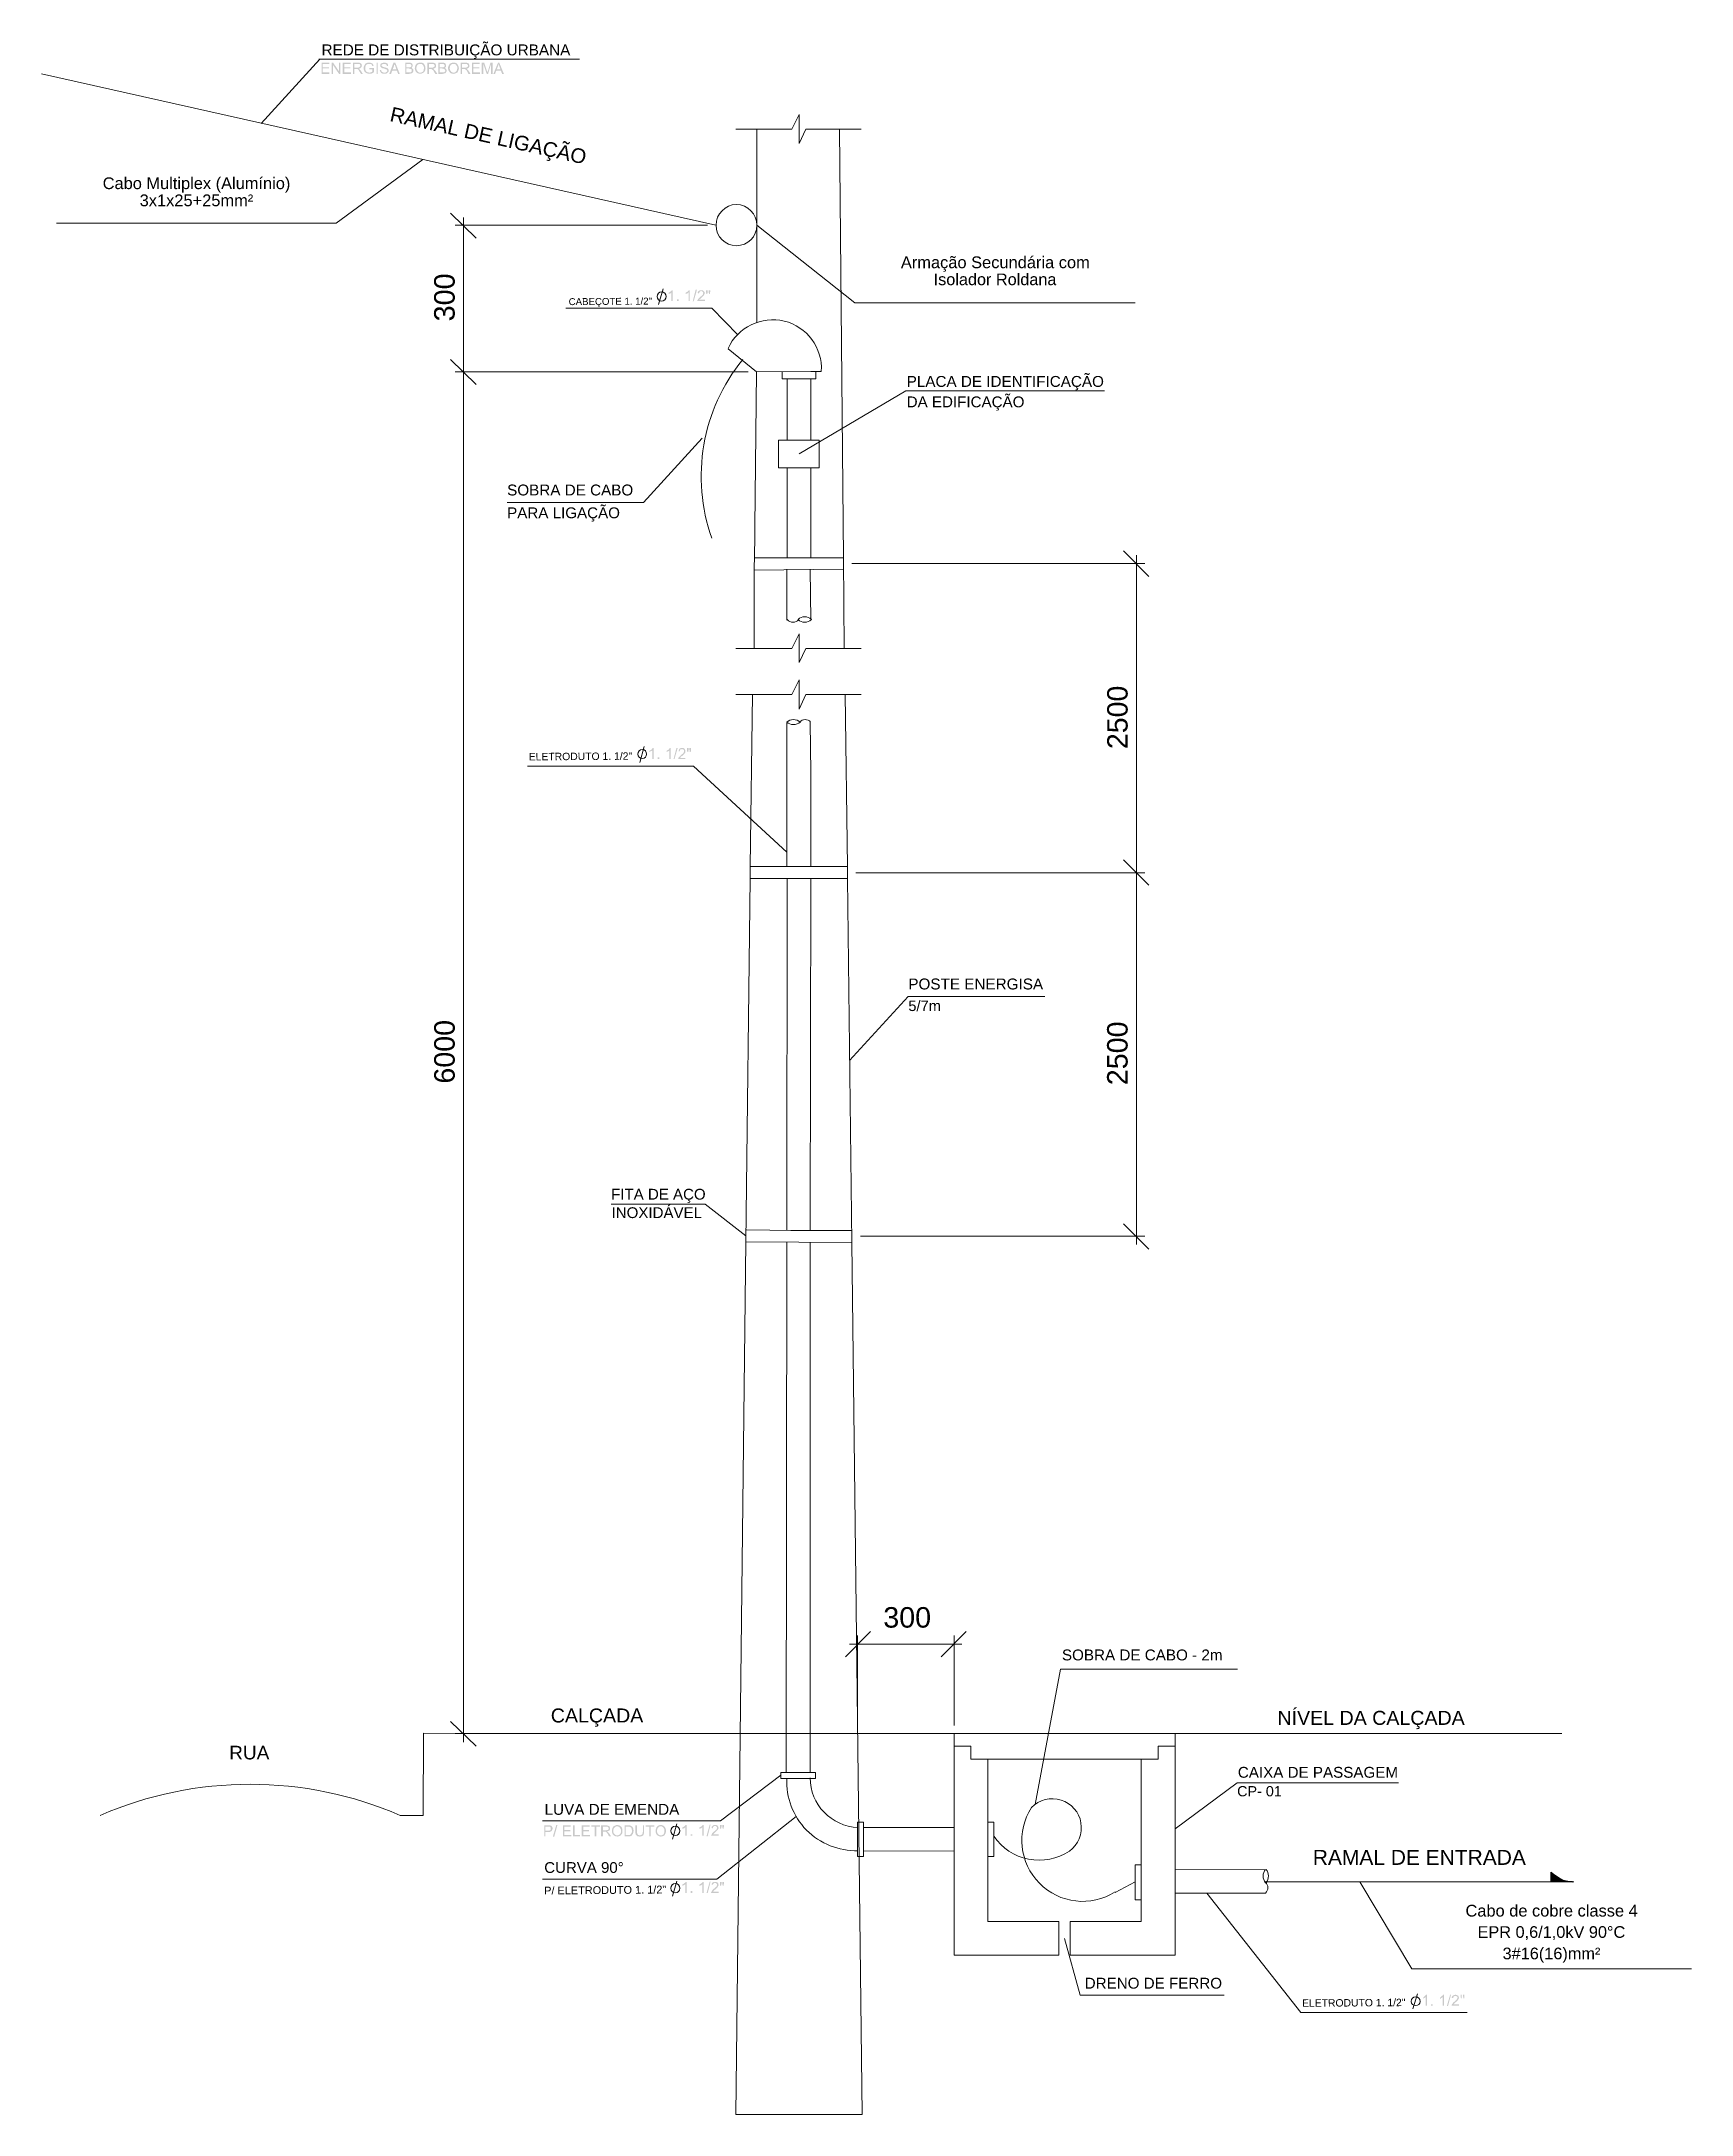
# Model space of a CAD drawing. Header units: millimetres. Extents: x 53 to 176, y -29 to 32.
# Drawn here: x 144.76 to 155.84, y -17.56 to -3.64 of the extents above; entities that cross this region are included whole.
import ezdxf

# ---------------------------------------------------------------- set-up
doc = ezdxf.new("R2010")
doc.units = ezdxf.units.MM
doc.layers.add('17 - Padrão de entrada', color=6, linetype='Continuous')
doc.styles.add('Arial0', font='arial.ttf', dxfattribs={"height": 3.14658})

msp = doc.modelspace()

# ---------------------------------------------------------------- texts
at = {"layer": '17 - Padrão de entrada', "color": 7, "true_color": 0x000007, "style": 'Arial0'}
for s, height, p in [('REDE DE DISTRIBUIÇÃO URBANA', 0.07344, (146.641, -3.731)), ('Cabo Multiplex (Alumínio)', 0.07877, (145.172, -4.629)), ('3x1x25+25mm²', 0.07892, (145.42, -4.744)), ('Armação Secundária com', 0.0789, (150.53, -5.16)), ('Isolador Roldana', 0.07804, (150.75, -5.274)), ('PLACA DE IDENTIFICAÇÃO', 0.07321, (150.569, -5.957)), ('DA EDIFICAÇÃO', 0.07274, (150.569, -6.094)), ('SOBRA DE CABO', 0.07319, (147.887, -6.686)), ('PARA LIGAÇÃO', 0.0728, (147.887, -6.839)), ('POSTE ENERGISA', 0.07332, (150.58, -10.003)), ('5/7m', 0.0704, (150.58, -10.148)), ('FITA DE AÇO', 0.07235, (148.585, -11.414)), ('INOXIDÁVEL', 0.0724, (148.588, -11.538)), ('300', 0.1376, (150.412, -14.288)), ('SOBRA DE CABO - 2m', 0.07311, (151.611, -14.508)), ('CALÇADA', 0.0941, (148.18, -14.925)), ('NÍVEL DA CALÇADA', 0.09414, (153.058, -14.941)), ('RUA', 0.0915, (146.021, -15.173)), ('CAIXA DE PASSAGEM', 0.07291, (152.792, -15.296)), ('CP- 01', 0.069, (152.787, -15.421)), ('LUVA DE EMENDA', 0.07331, (148.138, -15.545)), ('CURVA 90°', 0.0722, (148.136, -15.935)), ('RAMAL DE ENTRADA', 0.1007, (153.295, -15.881)), ('Cabo de cobre classe 4', 0.07879, (154.32, -16.228)), ('EPR 0,6/1,0kV 90°C', 0.07825, (154.401, -16.371)), ('3#16(16)mm²', 0.07831, (154.569, -16.515)), ('DRENO DE FERRO', 0.07288, (151.764, -16.712))]:
    msp.add_text(s, height=height, dxfattribs=at).set_placement(p)
for s, height, rotation, p in [('RAMAL DE LIGAÇÃO', 0.09786, 347.4261, (147.094, -4.171)), ('300', 0.1381, 90, (147.535, -5.517)), ('CABEÇOTE 1. 1/2"', 0.0464, 0.4268, (148.3, -5.408)), ('2500', 0.137, 90, (152.052, -8.389)), ('ELETRODUTO 1. 1/2"', 0.04985, 0.3715, (148.032, -8.465)), ('6000', 0.1375, 90, (147.535, -10.635)), ('2500', 0.1378, 90, (152.052, -10.646)), ('P/ ELETRODUTO 1. 1/2"', 0.0524, 0.5034, (148.136, -16.08)), ('ELETRODUTO 1. 1/2"', 0.04985, 0.3715, (153.223, -16.834))]:
    msp.add_text(s, height=height, rotation=rotation, dxfattribs=at).set_placement(p)

# ---------------------------------------------------------------- hatches: boundary and pattern name
at = {"layer": '17 - Padrão de entrada', "true_color": 0x000007}
h = msp.add_hatch(color=7, dxfattribs=at)
h.paths.add_polyline_path([(146.641, -3.855), (146.641, -3.78), (146.694, -3.78), (146.694, -3.788), (146.649, -3.788), (146.649, -3.811), (146.691, -3.811), (146.691, -3.819), (146.649, -3.819), (146.649, -3.844), (146.694, -3.844), (146.694, -3.855)])
h.paths.add_polyline_path([(146.708, -3.855), (146.708, -3.78), (146.719, -3.78), (146.758, -3.838), (146.758, -3.78), (146.767, -3.78), (146.767, -3.855), (146.758, -3.855), (146.719, -3.797), (146.719, -3.855)])
h.paths.add_polyline_path([(146.784, -3.855), (146.784, -3.78), (146.837, -3.78), (146.837, -3.788), (146.795, -3.788), (146.795, -3.811), (146.834, -3.811), (146.834, -3.819), (146.795, -3.819), (146.795, -3.844), (146.839, -3.844), (146.839, -3.855)])
edge = h.paths.add_edge_path()
edge.add_line((146.853, -3.855), (146.853, -3.78))
edge.add_line((146.853, -3.78), (146.884, -3.78))
edge.add_spline(control_points=[(146.884, -3.78), (146.893, -3.78), (146.898, -3.78), (146.901, -3.783), (146.901, -3.783), (146.904, -3.783), (146.906, -3.785), (146.909, -3.788), (146.909, -3.788), (146.909, -3.794), (146.912, -3.797), (146.912, -3.799), (146.912, -3.799), (146.912, -3.805), (146.909, -3.811), (146.906, -3.813), (146.906, -3.813), (146.904, -3.816), (146.898, -3.819), (146.89, -3.822), (146.89, -3.822), (146.893, -3.822), (146.895, -3.822), (146.895, -3.825), (146.895, -3.825), (146.898, -3.827), (146.901, -3.83), (146.904, -3.833)], knot_values=[0, 0, 0, 0, 0.035714, 0.035714, 0.035714, 0.035714, 0.071429, 0.071429, 0.071429, 0.071429, 0.107143, 0.107143, 0.107143, 0.107143, 0.142857, 0.142857, 0.142857, 0.142857, 0.178571, 0.178571, 0.178571, 0.178571, 0.214286, 0.214286, 0.214286, 0.214286, 1, 1, 1, 1], degree=3, periodic=0)
edge.add_line((146.904, -3.833), (146.918, -3.855))
edge.add_line((146.918, -3.855), (146.906, -3.855))
edge.add_line((146.906, -3.855), (146.895, -3.838))
edge.add_spline(control_points=[(146.895, -3.838), (146.893, -3.833), (146.89, -3.83), (146.89, -3.827), (146.89, -3.827), (146.887, -3.827), (146.884, -3.825), (146.884, -3.825), (146.884, -3.825), (146.881, -3.822), (146.881, -3.822), (146.879, -3.822), (146.879, -3.822), (146.879, -3.822), (146.876, -3.822), (146.873, -3.822)], knot_values=[0, 0, 0, 0, 0.0625, 0.0625, 0.0625, 0.0625, 0.125, 0.125, 0.125, 0.125, 0.1875, 0.1875, 0.1875, 0.1875, 1, 1, 1, 1], degree=3, periodic=0)
edge.add_line((146.873, -3.822), (146.862, -3.822))
edge.add_line((146.862, -3.822), (146.862, -3.855))
edge.add_line((146.862, -3.855), (146.853, -3.855))
edge = h.paths.add_edge_path()
edge.add_line((146.862, -3.813), (146.884, -3.813))
edge.add_spline(control_points=[(146.884, -3.813), (146.887, -3.813), (146.893, -3.813), (146.893, -3.811), (146.893, -3.811), (146.895, -3.811), (146.898, -3.808), (146.898, -3.808), (146.898, -3.808), (146.901, -3.805), (146.901, -3.802), (146.901, -3.799), (146.901, -3.799), (146.901, -3.797), (146.901, -3.794), (146.898, -3.791), (146.898, -3.791), (146.895, -3.788), (146.89, -3.788), (146.887, -3.788)], knot_values=[0, 0, 0, 0, 0.05, 0.05, 0.05, 0.05, 0.1, 0.1, 0.1, 0.1, 0.15, 0.15, 0.15, 0.15, 0.2, 0.2, 0.2, 0.2, 1, 1, 1, 1], degree=3, periodic=0)
edge.add_line((146.887, -3.788), (146.862, -3.788))
edge.add_line((146.862, -3.788), (146.862, -3.813))
edge = h.paths.add_edge_path()
edge.add_line((146.962, -3.825), (146.962, -3.816))
edge.add_line((146.962, -3.816), (146.993, -3.816))
edge.add_line((146.993, -3.816), (146.993, -3.844))
edge.add_spline(control_points=[(146.993, -3.844), (146.988, -3.847), (146.982, -3.85), (146.979, -3.852), (146.979, -3.852), (146.974, -3.855), (146.968, -3.855), (146.962, -3.855), (146.962, -3.855), (146.954, -3.855), (146.948, -3.852), (146.943, -3.85), (146.943, -3.85), (146.937, -3.847), (146.932, -3.844), (146.929, -3.838), (146.929, -3.838), (146.926, -3.83), (146.923, -3.825), (146.923, -3.816), (146.923, -3.816), (146.923, -3.811), (146.926, -3.805), (146.929, -3.797), (146.929, -3.797), (146.932, -3.791), (146.937, -3.785), (146.943, -3.783), (146.943, -3.783), (146.948, -3.78), (146.954, -3.78), (146.962, -3.78), (146.962, -3.78), (146.968, -3.78), (146.971, -3.78), (146.976, -3.783), (146.976, -3.783), (146.979, -3.783), (146.985, -3.785), (146.985, -3.788), (146.985, -3.788), (146.988, -3.791), (146.99, -3.797), (146.99, -3.802)], knot_values=[0, 0, 0, 0, 0.022727, 0.022727, 0.022727, 0.022727, 0.045455, 0.045455, 0.045455, 0.045455, 0.068182, 0.068182, 0.068182, 0.068182, 0.090909, 0.090909, 0.090909, 0.090909, 0.113636, 0.113636, 0.113636, 0.113636, 0.136364, 0.136364, 0.136364, 0.136364, 0.159091, 0.159091, 0.159091, 0.159091, 0.181818, 0.181818, 0.181818, 0.181818, 0.204545, 0.204545, 0.204545, 0.204545, 0.227273, 0.227273, 0.227273, 0.227273, 1, 1, 1, 1], degree=3, periodic=0)
edge.add_line((146.99, -3.802), (146.982, -3.802))
edge.add_spline(control_points=[(146.982, -3.802), (146.982, -3.799), (146.979, -3.797), (146.979, -3.794), (146.979, -3.794), (146.976, -3.791), (146.974, -3.791), (146.971, -3.788), (146.971, -3.788), (146.968, -3.788), (146.965, -3.788), (146.962, -3.788), (146.962, -3.788), (146.957, -3.788), (146.954, -3.788), (146.951, -3.788), (146.951, -3.788), (146.946, -3.791), (146.943, -3.794), (146.943, -3.794), (146.943, -3.794), (146.94, -3.797), (146.937, -3.799), (146.937, -3.802), (146.937, -3.802), (146.934, -3.808), (146.934, -3.811), (146.934, -3.816), (146.934, -3.816), (146.934, -3.825), (146.934, -3.83), (146.937, -3.833), (146.937, -3.833), (146.94, -3.838), (146.943, -3.841), (146.948, -3.844), (146.948, -3.844), (146.951, -3.844), (146.957, -3.847), (146.962, -3.847), (146.962, -3.847), (146.965, -3.847), (146.971, -3.847), (146.974, -3.844), (146.974, -3.844), (146.979, -3.841), (146.982, -3.841), (146.982, -3.838)], knot_values=[0, 0, 0, 0, 0.020833, 0.020833, 0.020833, 0.020833, 0.041667, 0.041667, 0.041667, 0.041667, 0.0625, 0.0625, 0.0625, 0.0625, 0.083333, 0.083333, 0.083333, 0.083333, 0.104167, 0.104167, 0.104167, 0.104167, 0.125, 0.125, 0.125, 0.125, 0.145833, 0.145833, 0.145833, 0.145833, 0.166667, 0.166667, 0.166667, 0.166667, 0.1875, 0.1875, 0.1875, 0.1875, 0.208333, 0.208333, 0.208333, 0.208333, 0.229167, 0.229167, 0.229167, 0.229167, 1, 1, 1, 1], degree=3, periodic=0)
edge.add_line((146.982, -3.838), (146.982, -3.825))
edge.add_line((146.982, -3.825), (146.962, -3.825))
h.paths.add_polyline_path([(147.01, -3.855), (147.01, -3.78), (147.018, -3.78), (147.018, -3.855)])
edge = h.paths.add_edge_path()
edge.add_line((147.032, -3.83), (147.041, -3.83))
edge.add_spline(control_points=[(147.041, -3.83), (147.043, -3.833), (147.043, -3.836), (147.043, -3.838), (147.043, -3.838), (147.046, -3.841), (147.049, -3.844), (147.052, -3.844), (147.052, -3.844), (147.055, -3.847), (147.06, -3.847), (147.063, -3.847), (147.063, -3.847), (147.069, -3.847), (147.071, -3.847), (147.074, -3.844), (147.074, -3.844), (147.077, -3.844), (147.08, -3.841), (147.08, -3.841), (147.08, -3.841), (147.082, -3.838), (147.082, -3.836), (147.082, -3.833), (147.082, -3.833), (147.082, -3.833), (147.082, -3.83), (147.08, -3.827), (147.08, -3.827), (147.08, -3.827), (147.077, -3.825), (147.074, -3.825), (147.074, -3.825), (147.071, -3.822), (147.066, -3.822), (147.06, -3.819), (147.06, -3.819), (147.055, -3.819), (147.049, -3.816), (147.046, -3.816), (147.046, -3.816), (147.043, -3.813), (147.041, -3.811), (147.038, -3.808), (147.038, -3.808), (147.035, -3.805), (147.035, -3.802), (147.035, -3.799), (147.035, -3.799), (147.035, -3.797), (147.035, -3.791), (147.038, -3.788), (147.038, -3.788), (147.041, -3.785), (147.043, -3.783), (147.049, -3.783), (147.049, -3.783), (147.052, -3.78), (147.057, -3.78), (147.06, -3.78), (147.06, -3.78), (147.066, -3.78), (147.071, -3.78), (147.077, -3.783), (147.077, -3.783), (147.08, -3.783), (147.082, -3.785), (147.085, -3.788), (147.085, -3.788), (147.088, -3.794), (147.088, -3.797), (147.088, -3.802)], knot_values=[0, 0, 0, 0, 0.013889, 0.013889, 0.013889, 0.013889, 0.027778, 0.027778, 0.027778, 0.027778, 0.041667, 0.041667, 0.041667, 0.041667, 0.055556, 0.055556, 0.055556, 0.055556, 0.069444, 0.069444, 0.069444, 0.069444, 0.083333, 0.083333, 0.083333, 0.083333, 0.097222, 0.097222, 0.097222, 0.097222, 0.111111, 0.111111, 0.111111, 0.111111, 0.125, 0.125, 0.125, 0.125, 0.138889, 0.138889, 0.138889, 0.138889, 0.152778, 0.152778, 0.152778, 0.152778, 0.166667, 0.166667, 0.166667, 0.166667, 0.180556, 0.180556, 0.180556, 0.180556, 0.194444, 0.194444, 0.194444, 0.194444, 0.208333, 0.208333, 0.208333, 0.208333, 0.222222, 0.222222, 0.222222, 0.222222, 0.236111, 0.236111, 0.236111, 0.236111, 1, 1, 1, 1], degree=3, periodic=0)
edge.add_line((147.088, -3.802), (147.08, -3.802))
edge.add_spline(control_points=[(147.08, -3.802), (147.08, -3.797), (147.077, -3.794), (147.074, -3.791), (147.074, -3.791), (147.071, -3.788), (147.069, -3.788), (147.063, -3.788), (147.063, -3.788), (147.055, -3.788), (147.052, -3.788), (147.049, -3.791), (147.049, -3.791), (147.046, -3.794), (147.043, -3.797), (147.043, -3.799), (147.043, -3.799), (147.043, -3.802), (147.046, -3.802), (147.049, -3.805), (147.049, -3.805), (147.049, -3.808), (147.055, -3.808), (147.063, -3.811), (147.063, -3.811), (147.071, -3.813), (147.077, -3.813), (147.08, -3.816), (147.08, -3.816), (147.082, -3.816), (147.085, -3.819), (147.088, -3.822), (147.088, -3.822), (147.091, -3.825), (147.091, -3.83), (147.091, -3.833), (147.091, -3.833), (147.091, -3.838), (147.091, -3.841), (147.088, -3.844), (147.088, -3.844), (147.085, -3.847), (147.082, -3.85), (147.077, -3.852), (147.077, -3.852), (147.074, -3.855), (147.069, -3.855), (147.063, -3.855), (147.063, -3.855), (147.057, -3.855), (147.052, -3.855), (147.046, -3.852), (147.046, -3.852), (147.043, -3.85), (147.038, -3.847), (147.038, -3.844), (147.038, -3.844), (147.035, -3.838), (147.032, -3.836), (147.032, -3.83)], knot_values=[0, 0, 0, 0, 0.016667, 0.016667, 0.016667, 0.016667, 0.033333, 0.033333, 0.033333, 0.033333, 0.05, 0.05, 0.05, 0.05, 0.066667, 0.066667, 0.066667, 0.066667, 0.083333, 0.083333, 0.083333, 0.083333, 0.1, 0.1, 0.1, 0.1, 0.116667, 0.116667, 0.116667, 0.116667, 0.133333, 0.133333, 0.133333, 0.133333, 0.15, 0.15, 0.15, 0.15, 0.166667, 0.166667, 0.166667, 0.166667, 0.183333, 0.183333, 0.183333, 0.183333, 0.2, 0.2, 0.2, 0.2, 0.216667, 0.216667, 0.216667, 0.216667, 0.233333, 0.233333, 0.233333, 0.233333, 1, 1, 1, 1], degree=3, periodic=0)
h.paths.add_polyline_path([(147.096, -3.855), (147.124, -3.78), (147.136, -3.78), (147.166, -3.855), (147.155, -3.855), (147.147, -3.833), (147.116, -3.833), (147.108, -3.855)])
edge = h.paths.add_edge_path()
edge.add_line((147.119, -3.825), (147.144, -3.825))
edge.add_line((147.144, -3.825), (147.136, -3.802))
edge.add_spline(control_points=[(147.136, -3.802), (147.133, -3.797), (147.13, -3.791), (147.13, -3.788), (147.13, -3.788), (147.13, -3.794), (147.127, -3.797), (147.127, -3.802)], knot_values=[0, 0, 0, 0, 0.125, 0.125, 0.125, 0.125, 1, 1, 1, 1], degree=3, periodic=0)
edge.add_line((147.127, -3.802), (147.119, -3.825))
edge = h.paths.add_edge_path()
edge.add_line((147.203, -3.855), (147.203, -3.78))
edge.add_line((147.203, -3.78), (147.231, -3.78))
edge.add_spline(control_points=[(147.231, -3.78), (147.236, -3.78), (147.239, -3.78), (147.242, -3.783), (147.242, -3.783), (147.247, -3.783), (147.25, -3.785), (147.25, -3.788), (147.25, -3.788), (147.253, -3.794), (147.253, -3.797), (147.253, -3.799), (147.253, -3.799), (147.253, -3.802), (147.253, -3.805), (147.25, -3.808), (147.25, -3.808), (147.25, -3.811), (147.247, -3.813), (147.245, -3.816), (147.245, -3.816), (147.247, -3.816), (147.253, -3.819), (147.253, -3.822), (147.253, -3.822), (147.256, -3.825), (147.258, -3.827), (147.258, -3.833), (147.258, -3.833), (147.258, -3.836), (147.256, -3.838), (147.256, -3.841), (147.256, -3.841), (147.253, -3.844), (147.253, -3.847), (147.25, -3.85), (147.25, -3.85), (147.247, -3.85), (147.245, -3.852), (147.242, -3.852), (147.242, -3.852), (147.239, -3.852), (147.233, -3.855), (147.231, -3.855)], knot_values=[0, 0, 0, 0, 0.022727, 0.022727, 0.022727, 0.022727, 0.045455, 0.045455, 0.045455, 0.045455, 0.068182, 0.068182, 0.068182, 0.068182, 0.090909, 0.090909, 0.090909, 0.090909, 0.113636, 0.113636, 0.113636, 0.113636, 0.136364, 0.136364, 0.136364, 0.136364, 0.159091, 0.159091, 0.159091, 0.159091, 0.181818, 0.181818, 0.181818, 0.181818, 0.204545, 0.204545, 0.204545, 0.204545, 0.227273, 0.227273, 0.227273, 0.227273, 1, 1, 1, 1], degree=3, periodic=0)
edge.add_line((147.231, -3.855), (147.203, -3.855))
edge = h.paths.add_edge_path()
edge.add_line((147.211, -3.811), (147.228, -3.811))
edge.add_spline(control_points=[(147.228, -3.811), (147.231, -3.811), (147.236, -3.811), (147.236, -3.811), (147.236, -3.811), (147.239, -3.811), (147.242, -3.808), (147.242, -3.808), (147.242, -3.808), (147.245, -3.805), (147.245, -3.802), (147.245, -3.799), (147.245, -3.799), (147.245, -3.797), (147.245, -3.797), (147.242, -3.794), (147.242, -3.794), (147.242, -3.791), (147.239, -3.791), (147.239, -3.791), (147.239, -3.791), (147.236, -3.788), (147.231, -3.788), (147.225, -3.788)], knot_values=[0, 0, 0, 0, 0.041667, 0.041667, 0.041667, 0.041667, 0.083333, 0.083333, 0.083333, 0.083333, 0.125, 0.125, 0.125, 0.125, 0.166667, 0.166667, 0.166667, 0.166667, 0.208333, 0.208333, 0.208333, 0.208333, 1, 1, 1, 1], degree=3, periodic=0)
edge.add_line((147.225, -3.788), (147.211, -3.788))
edge.add_line((147.211, -3.788), (147.211, -3.811))
edge = h.paths.add_edge_path()
edge.add_line((147.211, -3.844), (147.231, -3.844))
edge.add_spline(control_points=[(147.231, -3.844), (147.233, -3.844), (147.236, -3.844), (147.236, -3.844), (147.236, -3.844), (147.239, -3.844), (147.242, -3.844), (147.242, -3.844), (147.242, -3.844), (147.245, -3.841), (147.245, -3.841), (147.247, -3.838), (147.247, -3.838), (147.247, -3.836), (147.247, -3.836), (147.247, -3.833), (147.247, -3.833), (147.247, -3.83), (147.247, -3.827), (147.245, -3.825), (147.245, -3.825), (147.245, -3.825), (147.242, -3.822), (147.239, -3.822), (147.239, -3.822), (147.236, -3.822), (147.233, -3.819), (147.228, -3.819)], knot_values=[0, 0, 0, 0, 0.035714, 0.035714, 0.035714, 0.035714, 0.071429, 0.071429, 0.071429, 0.071429, 0.107143, 0.107143, 0.107143, 0.107143, 0.142857, 0.142857, 0.142857, 0.142857, 0.178571, 0.178571, 0.178571, 0.178571, 0.214286, 0.214286, 0.214286, 0.214286, 1, 1, 1, 1], degree=3, periodic=0)
edge.add_line((147.228, -3.819), (147.211, -3.819))
edge.add_line((147.211, -3.819), (147.211, -3.844))
edge = h.paths.add_edge_path()
edge.add_spline(control_points=[(147.267, -3.819), (147.267, -3.805), (147.272, -3.797), (147.278, -3.788), (147.278, -3.788), (147.284, -3.783), (147.292, -3.78), (147.303, -3.78), (147.303, -3.78), (147.312, -3.78), (147.317, -3.78), (147.323, -3.783), (147.323, -3.783), (147.328, -3.788), (147.331, -3.791), (147.334, -3.797), (147.334, -3.797), (147.337, -3.802), (147.339, -3.811), (147.339, -3.816), (147.339, -3.816), (147.339, -3.825), (147.337, -3.83), (147.334, -3.838), (147.334, -3.838), (147.331, -3.844), (147.326, -3.847), (147.32, -3.85), (147.32, -3.85), (147.314, -3.852), (147.309, -3.855), (147.303, -3.855), (147.303, -3.855), (147.298, -3.855), (147.289, -3.852), (147.284, -3.85), (147.284, -3.85), (147.278, -3.847), (147.275, -3.841), (147.272, -3.836), (147.272, -3.836), (147.27, -3.83), (147.267, -3.825), (147.267, -3.819)], knot_values=[0, 0, 0, 0, 0.022727, 0.022727, 0.022727, 0.022727, 0.045455, 0.045455, 0.045455, 0.045455, 0.068182, 0.068182, 0.068182, 0.068182, 0.090909, 0.090909, 0.090909, 0.090909, 0.113636, 0.113636, 0.113636, 0.113636, 0.136364, 0.136364, 0.136364, 0.136364, 0.159091, 0.159091, 0.159091, 0.159091, 0.181818, 0.181818, 0.181818, 0.181818, 0.204545, 0.204545, 0.204545, 0.204545, 0.227273, 0.227273, 0.227273, 0.227273, 1, 1, 1, 1], degree=3, periodic=0)
edge = h.paths.add_edge_path()
edge.add_spline(control_points=[(147.278, -3.819), (147.278, -3.827), (147.281, -3.833), (147.286, -3.838), (147.286, -3.838), (147.289, -3.844), (147.295, -3.847), (147.303, -3.847), (147.303, -3.847), (147.312, -3.847), (147.317, -3.844), (147.323, -3.838), (147.323, -3.838), (147.326, -3.833), (147.328, -3.827), (147.328, -3.816), (147.328, -3.816), (147.328, -3.811), (147.328, -3.805), (147.326, -3.802), (147.326, -3.802), (147.323, -3.797), (147.32, -3.794), (147.317, -3.791), (147.317, -3.791), (147.312, -3.788), (147.309, -3.788), (147.303, -3.788), (147.303, -3.788), (147.298, -3.788), (147.289, -3.791), (147.286, -3.794), (147.286, -3.794), (147.281, -3.799), (147.278, -3.808), (147.278, -3.819)], knot_values=[0, 0, 0, 0, 0.027778, 0.027778, 0.027778, 0.027778, 0.055556, 0.055556, 0.055556, 0.055556, 0.083333, 0.083333, 0.083333, 0.083333, 0.111111, 0.111111, 0.111111, 0.111111, 0.138889, 0.138889, 0.138889, 0.138889, 0.166667, 0.166667, 0.166667, 0.166667, 0.194444, 0.194444, 0.194444, 0.194444, 0.222222, 0.222222, 0.222222, 0.222222, 1, 1, 1, 1], degree=3, periodic=0)
edge = h.paths.add_edge_path()
edge.add_line((147.351, -3.855), (147.351, -3.78))
edge.add_line((147.351, -3.78), (147.384, -3.78))
edge.add_spline(control_points=[(147.384, -3.78), (147.39, -3.78), (147.395, -3.78), (147.398, -3.783), (147.398, -3.783), (147.404, -3.783), (147.407, -3.785), (147.407, -3.788), (147.407, -3.788), (147.409, -3.794), (147.409, -3.797), (147.409, -3.799), (147.409, -3.799), (147.409, -3.805), (147.409, -3.811), (147.407, -3.813), (147.407, -3.813), (147.401, -3.816), (147.398, -3.819), (147.39, -3.822), (147.39, -3.822), (147.393, -3.822), (147.395, -3.822), (147.395, -3.825), (147.395, -3.825), (147.398, -3.827), (147.401, -3.83), (147.404, -3.833)], knot_values=[0, 0, 0, 0, 0.035714, 0.035714, 0.035714, 0.035714, 0.071429, 0.071429, 0.071429, 0.071429, 0.107143, 0.107143, 0.107143, 0.107143, 0.142857, 0.142857, 0.142857, 0.142857, 0.178571, 0.178571, 0.178571, 0.178571, 0.214286, 0.214286, 0.214286, 0.214286, 1, 1, 1, 1], degree=3, periodic=0)
edge.add_line((147.404, -3.833), (147.418, -3.855))
edge.add_line((147.418, -3.855), (147.404, -3.855))
edge.add_line((147.404, -3.855), (147.395, -3.838))
edge.add_spline(control_points=[(147.395, -3.838), (147.393, -3.833), (147.39, -3.83), (147.387, -3.827), (147.387, -3.827), (147.384, -3.827), (147.384, -3.825), (147.381, -3.825), (147.381, -3.825), (147.381, -3.822), (147.379, -3.822), (147.379, -3.822), (147.379, -3.822), (147.376, -3.822), (147.376, -3.822), (147.373, -3.822)], knot_values=[0, 0, 0, 0, 0.0625, 0.0625, 0.0625, 0.0625, 0.125, 0.125, 0.125, 0.125, 0.1875, 0.1875, 0.1875, 0.1875, 1, 1, 1, 1], degree=3, periodic=0)
edge.add_line((147.373, -3.822), (147.362, -3.822))
edge.add_line((147.362, -3.822), (147.362, -3.855))
edge.add_line((147.362, -3.855), (147.351, -3.855))
edge = h.paths.add_edge_path()
edge.add_line((147.362, -3.813), (147.381, -3.813))
edge.add_spline(control_points=[(147.381, -3.813), (147.387, -3.813), (147.39, -3.813), (147.393, -3.811), (147.393, -3.811), (147.395, -3.811), (147.398, -3.808), (147.398, -3.808), (147.398, -3.808), (147.401, -3.805), (147.401, -3.802), (147.401, -3.799), (147.401, -3.799), (147.401, -3.797), (147.398, -3.794), (147.395, -3.791), (147.395, -3.791), (147.395, -3.788), (147.39, -3.788), (147.384, -3.788)], knot_values=[0, 0, 0, 0, 0.05, 0.05, 0.05, 0.05, 0.1, 0.1, 0.1, 0.1, 0.15, 0.15, 0.15, 0.15, 0.2, 0.2, 0.2, 0.2, 1, 1, 1, 1], degree=3, periodic=0)
edge.add_line((147.384, -3.788), (147.362, -3.788))
edge.add_line((147.362, -3.788), (147.362, -3.813))
edge = h.paths.add_edge_path()
edge.add_line((147.426, -3.855), (147.426, -3.78))
edge.add_line((147.426, -3.78), (147.454, -3.78))
edge.add_spline(control_points=[(147.454, -3.78), (147.46, -3.78), (147.462, -3.78), (147.468, -3.783), (147.468, -3.783), (147.471, -3.783), (147.474, -3.785), (147.474, -3.788), (147.474, -3.788), (147.476, -3.794), (147.476, -3.797), (147.476, -3.799), (147.476, -3.799), (147.476, -3.802), (147.476, -3.805), (147.476, -3.808), (147.476, -3.808), (147.474, -3.811), (147.471, -3.813), (147.468, -3.816), (147.468, -3.816), (147.471, -3.816), (147.476, -3.819), (147.476, -3.822), (147.476, -3.822), (147.479, -3.825), (147.482, -3.827), (147.482, -3.833), (147.482, -3.833), (147.482, -3.836), (147.479, -3.838), (147.479, -3.841), (147.479, -3.841), (147.476, -3.844), (147.476, -3.847), (147.474, -3.85), (147.474, -3.85), (147.471, -3.85), (147.468, -3.852), (147.465, -3.852), (147.465, -3.852), (147.462, -3.852), (147.46, -3.855), (147.454, -3.855)], knot_values=[0, 0, 0, 0, 0.022727, 0.022727, 0.022727, 0.022727, 0.045455, 0.045455, 0.045455, 0.045455, 0.068182, 0.068182, 0.068182, 0.068182, 0.090909, 0.090909, 0.090909, 0.090909, 0.113636, 0.113636, 0.113636, 0.113636, 0.136364, 0.136364, 0.136364, 0.136364, 0.159091, 0.159091, 0.159091, 0.159091, 0.181818, 0.181818, 0.181818, 0.181818, 0.204545, 0.204545, 0.204545, 0.204545, 0.227273, 0.227273, 0.227273, 0.227273, 1, 1, 1, 1], degree=3, periodic=0)
edge.add_line((147.454, -3.855), (147.426, -3.855))
edge = h.paths.add_edge_path()
edge.add_line((147.434, -3.811), (147.451, -3.811))
edge.add_spline(control_points=[(147.451, -3.811), (147.457, -3.811), (147.46, -3.811), (147.46, -3.811), (147.46, -3.811), (147.462, -3.811), (147.465, -3.808), (147.465, -3.808), (147.465, -3.808), (147.468, -3.805), (147.468, -3.802), (147.468, -3.799), (147.468, -3.799), (147.468, -3.797), (147.468, -3.797), (147.465, -3.794), (147.465, -3.794), (147.465, -3.791), (147.462, -3.791), (147.462, -3.791), (147.462, -3.791), (147.46, -3.788), (147.454, -3.788), (147.451, -3.788)], knot_values=[0, 0, 0, 0, 0.041667, 0.041667, 0.041667, 0.041667, 0.083333, 0.083333, 0.083333, 0.083333, 0.125, 0.125, 0.125, 0.125, 0.166667, 0.166667, 0.166667, 0.166667, 0.208333, 0.208333, 0.208333, 0.208333, 1, 1, 1, 1], degree=3, periodic=0)
edge.add_line((147.451, -3.788), (147.434, -3.788))
edge.add_line((147.434, -3.788), (147.434, -3.811))
edge = h.paths.add_edge_path()
edge.add_line((147.434, -3.844), (147.454, -3.844))
edge.add_spline(control_points=[(147.454, -3.844), (147.457, -3.844), (147.46, -3.844), (147.46, -3.844), (147.46, -3.844), (147.462, -3.844), (147.465, -3.844), (147.465, -3.844), (147.465, -3.844), (147.468, -3.841), (147.468, -3.841), (147.471, -3.838), (147.471, -3.838), (147.471, -3.836), (147.471, -3.836), (147.471, -3.833), (147.471, -3.833), (147.471, -3.83), (147.471, -3.827), (147.468, -3.825), (147.468, -3.825), (147.468, -3.825), (147.465, -3.822), (147.462, -3.822), (147.462, -3.822), (147.46, -3.822), (147.457, -3.819), (147.451, -3.819)], knot_values=[0, 0, 0, 0, 0.035714, 0.035714, 0.035714, 0.035714, 0.071429, 0.071429, 0.071429, 0.071429, 0.107143, 0.107143, 0.107143, 0.107143, 0.142857, 0.142857, 0.142857, 0.142857, 0.178571, 0.178571, 0.178571, 0.178571, 0.214286, 0.214286, 0.214286, 0.214286, 1, 1, 1, 1], degree=3, periodic=0)
edge.add_line((147.451, -3.819), (147.434, -3.819))
edge.add_line((147.434, -3.819), (147.434, -3.844))
edge = h.paths.add_edge_path()
edge.add_spline(control_points=[(147.49, -3.819), (147.49, -3.805), (147.496, -3.797), (147.502, -3.788), (147.502, -3.788), (147.507, -3.783), (147.515, -3.78), (147.527, -3.78), (147.527, -3.78), (147.535, -3.78), (147.541, -3.78), (147.546, -3.783), (147.546, -3.783), (147.552, -3.788), (147.555, -3.791), (147.557, -3.797), (147.557, -3.797), (147.56, -3.802), (147.563, -3.811), (147.563, -3.816), (147.563, -3.816), (147.563, -3.825), (147.56, -3.83), (147.557, -3.838), (147.557, -3.838), (147.555, -3.844), (147.552, -3.847), (147.546, -3.85), (147.546, -3.85), (147.541, -3.852), (147.532, -3.855), (147.527, -3.855), (147.527, -3.855), (147.521, -3.855), (147.513, -3.852), (147.507, -3.85), (147.507, -3.85), (147.502, -3.847), (147.499, -3.841), (147.496, -3.836), (147.496, -3.836), (147.493, -3.83), (147.49, -3.825), (147.49, -3.819)], knot_values=[0, 0, 0, 0, 0.022727, 0.022727, 0.022727, 0.022727, 0.045455, 0.045455, 0.045455, 0.045455, 0.068182, 0.068182, 0.068182, 0.068182, 0.090909, 0.090909, 0.090909, 0.090909, 0.113636, 0.113636, 0.113636, 0.113636, 0.136364, 0.136364, 0.136364, 0.136364, 0.159091, 0.159091, 0.159091, 0.159091, 0.181818, 0.181818, 0.181818, 0.181818, 0.204545, 0.204545, 0.204545, 0.204545, 0.227273, 0.227273, 0.227273, 0.227273, 1, 1, 1, 1], degree=3, periodic=0)
edge = h.paths.add_edge_path()
edge.add_spline(control_points=[(147.502, -3.819), (147.502, -3.827), (147.504, -3.833), (147.51, -3.838), (147.51, -3.838), (147.513, -3.844), (147.521, -3.847), (147.527, -3.847), (147.527, -3.847), (147.535, -3.847), (147.541, -3.844), (147.546, -3.838), (147.546, -3.838), (147.549, -3.833), (147.552, -3.827), (147.552, -3.816), (147.552, -3.816), (147.552, -3.811), (147.552, -3.805), (147.549, -3.802), (147.549, -3.802), (147.546, -3.797), (147.543, -3.794), (147.541, -3.791), (147.541, -3.791), (147.535, -3.788), (147.532, -3.788), (147.527, -3.788), (147.527, -3.788), (147.521, -3.788), (147.515, -3.791), (147.51, -3.794), (147.51, -3.794), (147.504, -3.799), (147.502, -3.808), (147.502, -3.819)], knot_values=[0, 0, 0, 0, 0.027778, 0.027778, 0.027778, 0.027778, 0.055556, 0.055556, 0.055556, 0.055556, 0.083333, 0.083333, 0.083333, 0.083333, 0.111111, 0.111111, 0.111111, 0.111111, 0.138889, 0.138889, 0.138889, 0.138889, 0.166667, 0.166667, 0.166667, 0.166667, 0.194444, 0.194444, 0.194444, 0.194444, 0.222222, 0.222222, 0.222222, 0.222222, 1, 1, 1, 1], degree=3, periodic=0)
edge = h.paths.add_edge_path()
edge.add_line((147.574, -3.855), (147.574, -3.78))
edge.add_line((147.574, -3.78), (147.608, -3.78))
edge.add_spline(control_points=[(147.608, -3.78), (147.613, -3.78), (147.619, -3.78), (147.622, -3.783), (147.622, -3.783), (147.627, -3.783), (147.63, -3.785), (147.63, -3.788), (147.63, -3.788), (147.633, -3.794), (147.633, -3.797), (147.633, -3.799), (147.633, -3.799), (147.633, -3.805), (147.633, -3.811), (147.63, -3.813), (147.63, -3.813), (147.624, -3.816), (147.622, -3.819), (147.613, -3.822), (147.613, -3.822), (147.616, -3.822), (147.619, -3.822), (147.619, -3.825), (147.619, -3.825), (147.622, -3.827), (147.624, -3.83), (147.627, -3.833)], knot_values=[0, 0, 0, 0, 0.035714, 0.035714, 0.035714, 0.035714, 0.071429, 0.071429, 0.071429, 0.071429, 0.107143, 0.107143, 0.107143, 0.107143, 0.142857, 0.142857, 0.142857, 0.142857, 0.178571, 0.178571, 0.178571, 0.178571, 0.214286, 0.214286, 0.214286, 0.214286, 1, 1, 1, 1], degree=3, periodic=0)
edge.add_line((147.627, -3.833), (147.641, -3.855))
edge.add_line((147.641, -3.855), (147.627, -3.855))
edge.add_line((147.627, -3.855), (147.619, -3.838))
edge.add_spline(control_points=[(147.619, -3.838), (147.616, -3.833), (147.613, -3.83), (147.61, -3.827), (147.61, -3.827), (147.61, -3.827), (147.608, -3.825), (147.605, -3.825), (147.605, -3.825), (147.605, -3.822), (147.602, -3.822), (147.602, -3.822), (147.602, -3.822), (147.599, -3.822), (147.599, -3.822), (147.596, -3.822)], knot_values=[0, 0, 0, 0, 0.0625, 0.0625, 0.0625, 0.0625, 0.125, 0.125, 0.125, 0.125, 0.1875, 0.1875, 0.1875, 0.1875, 1, 1, 1, 1], degree=3, periodic=0)
edge.add_line((147.596, -3.822), (147.585, -3.822))
edge.add_line((147.585, -3.822), (147.585, -3.855))
edge.add_line((147.585, -3.855), (147.574, -3.855))
edge = h.paths.add_edge_path()
edge.add_line((147.585, -3.813), (147.605, -3.813))
edge.add_spline(control_points=[(147.605, -3.813), (147.61, -3.813), (147.613, -3.813), (147.616, -3.811), (147.616, -3.811), (147.619, -3.811), (147.622, -3.808), (147.622, -3.808), (147.622, -3.808), (147.624, -3.805), (147.624, -3.802), (147.624, -3.799), (147.624, -3.799), (147.624, -3.797), (147.622, -3.794), (147.619, -3.791), (147.619, -3.791), (147.619, -3.788), (147.613, -3.788), (147.608, -3.788)], knot_values=[0, 0, 0, 0, 0.05, 0.05, 0.05, 0.05, 0.1, 0.1, 0.1, 0.1, 0.15, 0.15, 0.15, 0.15, 0.2, 0.2, 0.2, 0.2, 1, 1, 1, 1], degree=3, periodic=0)
edge.add_line((147.608, -3.788), (147.585, -3.788))
edge.add_line((147.585, -3.788), (147.585, -3.813))
h.paths.add_polyline_path([(147.65, -3.855), (147.65, -3.78), (147.703, -3.78), (147.703, -3.788), (147.661, -3.788), (147.661, -3.811), (147.7, -3.811), (147.7, -3.819), (147.661, -3.819), (147.661, -3.844), (147.705, -3.844), (147.705, -3.855)])
edge = h.paths.add_edge_path()
edge.add_line((147.717, -3.855), (147.717, -3.78))
edge.add_line((147.717, -3.78), (147.733, -3.78))
edge.add_line((147.733, -3.78), (147.75, -3.833))
edge.add_spline(control_points=[(147.75, -3.833), (147.753, -3.838), (147.753, -3.841), (147.753, -3.844), (147.753, -3.844), (147.756, -3.841), (147.756, -3.836), (147.759, -3.833)], knot_values=[0, 0, 0, 0, 0.125, 0.125, 0.125, 0.125, 1, 1, 1, 1], degree=3, periodic=0)
edge.add_line((147.759, -3.833), (147.775, -3.78))
edge.add_line((147.775, -3.78), (147.789, -3.78))
edge.add_line((147.789, -3.78), (147.789, -3.855))
edge.add_line((147.789, -3.855), (147.778, -3.855))
edge.add_line((147.778, -3.855), (147.778, -3.791))
edge.add_line((147.778, -3.791), (147.759, -3.855))
edge.add_line((147.759, -3.855), (147.75, -3.855))
edge.add_line((147.75, -3.855), (147.728, -3.791))
edge.add_line((147.728, -3.791), (147.728, -3.855))
edge.add_line((147.728, -3.855), (147.717, -3.855))
h.paths.add_polyline_path([(147.795, -3.855), (147.826, -3.78), (147.834, -3.78), (147.865, -3.855), (147.853, -3.855), (147.845, -3.833), (147.814, -3.833), (147.806, -3.855)])
edge = h.paths.add_edge_path()
edge.add_line((147.817, -3.825), (147.842, -3.825))
edge.add_line((147.842, -3.825), (147.834, -3.802))
edge.add_spline(control_points=[(147.834, -3.802), (147.831, -3.797), (147.831, -3.791), (147.828, -3.788), (147.828, -3.788), (147.828, -3.794), (147.828, -3.797), (147.826, -3.802)], knot_values=[0, 0, 0, 0, 0.125, 0.125, 0.125, 0.125, 1, 1, 1, 1], degree=3, periodic=0)
edge.add_line((147.826, -3.802), (147.817, -3.825))
h = msp.add_hatch(color=7, dxfattribs=at)
edge = h.paths.add_edge_path()
edge.add_line((148.999, -5.381), (148.99, -5.381))
edge.add_line((148.99, -5.381), (148.99, -5.322))
edge.add_spline(control_points=[(148.99, -5.322), (148.988, -5.325), (148.985, -5.327), (148.982, -5.33), (148.982, -5.33), (148.976, -5.33), (148.974, -5.333), (148.971, -5.333)], knot_values=[0, 0, 0, 0, 0.125, 0.125, 0.125, 0.125, 1, 1, 1, 1], degree=3, periodic=0)
edge.add_line((148.971, -5.333), (148.971, -5.325))
edge.add_spline(control_points=[(148.971, -5.325), (148.976, -5.322), (148.982, -5.319), (148.985, -5.316), (148.985, -5.316), (148.988, -5.313), (148.99, -5.311), (148.993, -5.308)], knot_values=[0, 0, 0, 0, 0.125, 0.125, 0.125, 0.125, 1, 1, 1, 1], degree=3, periodic=0)
edge.add_line((148.993, -5.308), (148.999, -5.308))
edge.add_line((148.999, -5.308), (148.999, -5.381))
h.paths.add_polyline_path([(149.027, -5.381), (149.027, -5.369), (149.038, -5.369), (149.038, -5.381)])
edge = h.paths.add_edge_path()
edge.add_line((149.113, -5.381), (149.105, -5.381))
edge.add_line((149.105, -5.381), (149.105, -5.322))
edge.add_spline(control_points=[(149.105, -5.322), (149.102, -5.325), (149.099, -5.327), (149.097, -5.33), (149.097, -5.33), (149.091, -5.33), (149.088, -5.333), (149.085, -5.333)], knot_values=[0, 0, 0, 0, 0.125, 0.125, 0.125, 0.125, 1, 1, 1, 1], degree=3, periodic=0)
edge.add_line((149.085, -5.333), (149.085, -5.325))
edge.add_spline(control_points=[(149.085, -5.325), (149.091, -5.322), (149.097, -5.319), (149.099, -5.316), (149.099, -5.316), (149.102, -5.313), (149.105, -5.311), (149.108, -5.308)], knot_values=[0, 0, 0, 0, 0.125, 0.125, 0.125, 0.125, 1, 1, 1, 1], degree=3, periodic=0)
edge.add_line((149.108, -5.308), (149.113, -5.308))
edge.add_line((149.113, -5.308), (149.113, -5.381))
h.paths.add_polyline_path([(149.133, -5.383), (149.152, -5.305), (149.161, -5.305), (149.139, -5.383)])
edge = h.paths.add_edge_path()
edge.add_line((149.214, -5.372), (149.214, -5.381))
edge.add_line((149.214, -5.381), (149.164, -5.381))
edge.add_spline(control_points=[(149.164, -5.381), (149.164, -5.378), (149.164, -5.378), (149.164, -5.375), (149.164, -5.375), (149.166, -5.372), (149.169, -5.369), (149.172, -5.364), (149.172, -5.364), (149.175, -5.361), (149.178, -5.358), (149.183, -5.353), (149.183, -5.353), (149.192, -5.347), (149.197, -5.341), (149.2, -5.339), (149.2, -5.339), (149.203, -5.333), (149.203, -5.33), (149.203, -5.327), (149.203, -5.327), (149.203, -5.325), (149.203, -5.319), (149.2, -5.319), (149.2, -5.319), (149.197, -5.316), (149.194, -5.313), (149.189, -5.313), (149.189, -5.313), (149.186, -5.313), (149.18, -5.316), (149.178, -5.319), (149.178, -5.319), (149.178, -5.322), (149.175, -5.325), (149.175, -5.33)], knot_values=[0, 0, 0, 0, 0.027778, 0.027778, 0.027778, 0.027778, 0.055556, 0.055556, 0.055556, 0.055556, 0.083333, 0.083333, 0.083333, 0.083333, 0.111111, 0.111111, 0.111111, 0.111111, 0.138889, 0.138889, 0.138889, 0.138889, 0.166667, 0.166667, 0.166667, 0.166667, 0.194444, 0.194444, 0.194444, 0.194444, 0.222222, 0.222222, 0.222222, 0.222222, 1, 1, 1, 1], degree=3, periodic=0)
edge.add_line((149.175, -5.33), (149.166, -5.327))
edge.add_spline(control_points=[(149.166, -5.327), (149.166, -5.322), (149.169, -5.316), (149.172, -5.313), (149.172, -5.313), (149.178, -5.308), (149.183, -5.308), (149.189, -5.308), (149.189, -5.308), (149.197, -5.308), (149.203, -5.308), (149.206, -5.313), (149.206, -5.313), (149.211, -5.316), (149.214, -5.322), (149.214, -5.327), (149.214, -5.327), (149.214, -5.33), (149.211, -5.333), (149.211, -5.336), (149.211, -5.336), (149.208, -5.339), (149.208, -5.341), (149.206, -5.344), (149.206, -5.344), (149.203, -5.347), (149.197, -5.353), (149.192, -5.358), (149.192, -5.358), (149.186, -5.364), (149.183, -5.367), (149.18, -5.367), (149.18, -5.367), (149.178, -5.369), (149.178, -5.369), (149.178, -5.372)], knot_values=[0, 0, 0, 0, 0.027778, 0.027778, 0.027778, 0.027778, 0.055556, 0.055556, 0.055556, 0.055556, 0.083333, 0.083333, 0.083333, 0.083333, 0.111111, 0.111111, 0.111111, 0.111111, 0.138889, 0.138889, 0.138889, 0.138889, 0.166667, 0.166667, 0.166667, 0.166667, 0.194444, 0.194444, 0.194444, 0.194444, 0.222222, 0.222222, 0.222222, 0.222222, 1, 1, 1, 1], degree=3, periodic=0)
edge.add_line((149.178, -5.372), (149.214, -5.372))
h.paths.add_polyline_path([(149.225, -5.333), (149.222, -5.319), (149.222, -5.308), (149.233, -5.308), (149.233, -5.319), (149.231, -5.333)])
h.paths.add_polyline_path([(149.242, -5.333), (149.239, -5.319), (149.239, -5.308), (149.25, -5.308), (149.25, -5.319), (149.247, -5.333)])
h = msp.add_hatch(color=7, dxfattribs=at)
edge = h.paths.add_edge_path()
edge.add_line((148.87, -8.456), (148.862, -8.456))
edge.add_line((148.862, -8.456), (148.862, -8.398))
edge.add_spline(control_points=[(148.862, -8.398), (148.859, -8.4), (148.856, -8.403), (148.851, -8.403), (148.851, -8.403), (148.848, -8.406), (148.845, -8.409), (148.842, -8.409)], knot_values=[0, 0, 0, 0, 0.125, 0.125, 0.125, 0.125, 1, 1, 1, 1], degree=3, periodic=0)
edge.add_line((148.842, -8.409), (148.842, -8.4))
edge.add_spline(control_points=[(148.842, -8.4), (148.848, -8.398), (148.851, -8.395), (148.856, -8.392), (148.856, -8.392), (148.859, -8.389), (148.862, -8.386), (148.865, -8.381)], knot_values=[0, 0, 0, 0, 0.125, 0.125, 0.125, 0.125, 1, 1, 1, 1], degree=3, periodic=0)
edge.add_line((148.865, -8.381), (148.87, -8.381))
edge.add_line((148.87, -8.381), (148.87, -8.456))
h.paths.add_polyline_path([(148.898, -8.456), (148.898, -8.445), (148.909, -8.445), (148.909, -8.456)])
edge = h.paths.add_edge_path()
edge.add_line((148.985, -8.456), (148.976, -8.456))
edge.add_line((148.976, -8.456), (148.976, -8.398))
edge.add_spline(control_points=[(148.976, -8.398), (148.974, -8.4), (148.971, -8.403), (148.968, -8.403), (148.968, -8.403), (148.963, -8.406), (148.96, -8.409), (148.957, -8.409)], knot_values=[0, 0, 0, 0, 0.125, 0.125, 0.125, 0.125, 1, 1, 1, 1], degree=3, periodic=0)
edge.add_line((148.957, -8.409), (148.957, -8.4))
edge.add_spline(control_points=[(148.957, -8.4), (148.963, -8.398), (148.968, -8.395), (148.971, -8.392), (148.971, -8.392), (148.974, -8.389), (148.976, -8.386), (148.979, -8.381)], knot_values=[0, 0, 0, 0, 0.125, 0.125, 0.125, 0.125, 1, 1, 1, 1], degree=3, periodic=0)
edge.add_line((148.979, -8.381), (148.985, -8.381))
edge.add_line((148.985, -8.381), (148.985, -8.456))
h.paths.add_polyline_path([(149.004, -8.456), (149.024, -8.381), (149.032, -8.381), (149.01, -8.456)])
edge = h.paths.add_edge_path()
edge.add_line((149.083, -8.448), (149.083, -8.456))
edge.add_line((149.083, -8.456), (149.035, -8.456))
edge.add_spline(control_points=[(149.035, -8.456), (149.035, -8.453), (149.035, -8.451), (149.035, -8.451), (149.035, -8.451), (149.038, -8.445), (149.041, -8.442), (149.044, -8.439), (149.044, -8.439), (149.046, -8.437), (149.049, -8.434), (149.055, -8.428), (149.055, -8.428), (149.063, -8.423), (149.069, -8.417), (149.071, -8.414), (149.071, -8.414), (149.074, -8.409), (149.074, -8.406), (149.074, -8.403), (149.074, -8.403), (149.074, -8.398), (149.074, -8.395), (149.071, -8.392), (149.071, -8.392), (149.069, -8.392), (149.066, -8.389), (149.06, -8.389), (149.06, -8.389), (149.057, -8.389), (149.052, -8.392), (149.049, -8.392), (149.049, -8.392), (149.046, -8.395), (149.046, -8.4), (149.046, -8.403)], knot_values=[0, 0, 0, 0, 0.027778, 0.027778, 0.027778, 0.027778, 0.055556, 0.055556, 0.055556, 0.055556, 0.083333, 0.083333, 0.083333, 0.083333, 0.111111, 0.111111, 0.111111, 0.111111, 0.138889, 0.138889, 0.138889, 0.138889, 0.166667, 0.166667, 0.166667, 0.166667, 0.194444, 0.194444, 0.194444, 0.194444, 0.222222, 0.222222, 0.222222, 0.222222, 1, 1, 1, 1], degree=3, periodic=0)
edge.add_line((149.046, -8.403), (149.038, -8.403))
edge.add_spline(control_points=[(149.038, -8.403), (149.038, -8.398), (149.041, -8.392), (149.044, -8.386), (149.044, -8.386), (149.049, -8.384), (149.055, -8.381), (149.06, -8.381), (149.06, -8.381), (149.069, -8.381), (149.074, -8.384), (149.077, -8.386), (149.077, -8.386), (149.083, -8.392), (149.083, -8.398), (149.083, -8.403), (149.083, -8.403), (149.083, -8.406), (149.083, -8.409), (149.083, -8.411), (149.083, -8.411), (149.08, -8.414), (149.08, -8.417), (149.077, -8.42), (149.077, -8.42), (149.074, -8.423), (149.069, -8.428), (149.063, -8.434), (149.063, -8.434), (149.057, -8.437), (149.052, -8.439), (149.052, -8.442), (149.052, -8.442), (149.049, -8.445), (149.049, -8.445), (149.049, -8.448)], knot_values=[0, 0, 0, 0, 0.027778, 0.027778, 0.027778, 0.027778, 0.055556, 0.055556, 0.055556, 0.055556, 0.083333, 0.083333, 0.083333, 0.083333, 0.111111, 0.111111, 0.111111, 0.111111, 0.138889, 0.138889, 0.138889, 0.138889, 0.166667, 0.166667, 0.166667, 0.166667, 0.194444, 0.194444, 0.194444, 0.194444, 0.222222, 0.222222, 0.222222, 0.222222, 1, 1, 1, 1], degree=3, periodic=0)
edge.add_line((149.049, -8.448), (149.083, -8.448))
h.paths.add_polyline_path([(149.097, -8.409), (149.094, -8.395), (149.094, -8.381), (149.105, -8.381), (149.105, -8.395), (149.102, -8.409)])
h.paths.add_polyline_path([(149.113, -8.409), (149.111, -8.395), (149.111, -8.381), (149.122, -8.381), (149.122, -8.395), (149.119, -8.409)])
h = msp.add_hatch(color=7, dxfattribs=at)
edge = h.paths.add_edge_path()
edge.add_line((148.136, -15.689), (148.136, -15.616))
edge.add_line((148.136, -15.616), (148.164, -15.616))
edge.add_spline(control_points=[(148.164, -15.616), (148.166, -15.616), (148.172, -15.616), (148.175, -15.616), (148.175, -15.616), (148.178, -15.616), (148.18, -15.619), (148.183, -15.619), (148.183, -15.619), (148.186, -15.622), (148.189, -15.624), (148.189, -15.627), (148.189, -15.627), (148.192, -15.63), (148.192, -15.633), (148.192, -15.638), (148.192, -15.638), (148.192, -15.644), (148.189, -15.649), (148.186, -15.652), (148.186, -15.652), (148.18, -15.658), (148.175, -15.661), (148.164, -15.661)], knot_values=[0, 0, 0, 0, 0.041667, 0.041667, 0.041667, 0.041667, 0.083333, 0.083333, 0.083333, 0.083333, 0.125, 0.125, 0.125, 0.125, 0.166667, 0.166667, 0.166667, 0.166667, 0.208333, 0.208333, 0.208333, 0.208333, 1, 1, 1, 1], degree=3, periodic=0)
edge.add_line((148.164, -15.661), (148.144, -15.661))
edge.add_line((148.144, -15.661), (148.144, -15.689))
edge.add_line((148.144, -15.689), (148.136, -15.689))
edge = h.paths.add_edge_path()
edge.add_line((148.144, -15.652), (148.164, -15.652))
edge.add_spline(control_points=[(148.164, -15.652), (148.169, -15.652), (148.175, -15.649), (148.178, -15.647), (148.178, -15.647), (148.18, -15.644), (148.18, -15.641), (148.18, -15.638), (148.18, -15.638), (148.18, -15.636), (148.18, -15.633), (148.178, -15.63), (148.178, -15.63), (148.178, -15.627), (148.175, -15.627), (148.172, -15.624), (148.172, -15.624), (148.172, -15.624), (148.169, -15.624), (148.164, -15.624)], knot_values=[0, 0, 0, 0, 0.05, 0.05, 0.05, 0.05, 0.1, 0.1, 0.1, 0.1, 0.15, 0.15, 0.15, 0.15, 0.2, 0.2, 0.2, 0.2, 1, 1, 1, 1], degree=3, periodic=0)
edge.add_line((148.164, -15.624), (148.144, -15.624))
edge.add_line((148.144, -15.624), (148.144, -15.652))
h.paths.add_polyline_path([(148.194, -15.691), (148.217, -15.613), (148.225, -15.613), (148.203, -15.691)])
h.paths.add_polyline_path([(148.261, -15.689), (148.261, -15.616), (148.314, -15.616), (148.314, -15.624), (148.27, -15.624), (148.27, -15.647), (148.312, -15.647), (148.312, -15.655), (148.27, -15.655), (148.27, -15.68), (148.317, -15.68), (148.317, -15.689)])
h.paths.add_polyline_path([(148.328, -15.689), (148.328, -15.616), (148.34, -15.616), (148.34, -15.68), (148.376, -15.68), (148.376, -15.689)])
h.paths.add_polyline_path([(148.387, -15.689), (148.387, -15.616), (148.44, -15.616), (148.44, -15.624), (148.398, -15.624), (148.398, -15.647), (148.437, -15.647), (148.437, -15.655), (148.398, -15.655), (148.398, -15.68), (148.443, -15.68), (148.443, -15.689)])
h.paths.add_polyline_path([(148.474, -15.689), (148.474, -15.624), (148.451, -15.624), (148.451, -15.616), (148.51, -15.616), (148.51, -15.624), (148.485, -15.624), (148.485, -15.689)])
edge = h.paths.add_edge_path()
edge.add_line((148.518, -15.689), (148.518, -15.616))
edge.add_line((148.518, -15.616), (148.552, -15.616))
edge.add_spline(control_points=[(148.552, -15.616), (148.557, -15.616), (148.563, -15.616), (148.566, -15.619), (148.566, -15.619), (148.571, -15.619), (148.574, -15.622), (148.574, -15.624), (148.574, -15.624), (148.577, -15.627), (148.577, -15.633), (148.577, -15.636), (148.577, -15.636), (148.577, -15.641), (148.577, -15.647), (148.574, -15.649), (148.574, -15.649), (148.569, -15.652), (148.566, -15.655), (148.557, -15.655), (148.557, -15.655), (148.56, -15.658), (148.563, -15.658), (148.563, -15.661), (148.563, -15.661), (148.566, -15.663), (148.569, -15.666), (148.571, -15.669)], knot_values=[0, 0, 0, 0, 0.035714, 0.035714, 0.035714, 0.035714, 0.071429, 0.071429, 0.071429, 0.071429, 0.107143, 0.107143, 0.107143, 0.107143, 0.142857, 0.142857, 0.142857, 0.142857, 0.178571, 0.178571, 0.178571, 0.178571, 0.214286, 0.214286, 0.214286, 0.214286, 1, 1, 1, 1], degree=3, periodic=0)
edge.add_line((148.571, -15.669), (148.585, -15.689))
edge.add_line((148.585, -15.689), (148.571, -15.689))
edge.add_line((148.571, -15.689), (148.563, -15.675))
edge.add_spline(control_points=[(148.563, -15.675), (148.56, -15.669), (148.557, -15.666), (148.555, -15.663), (148.555, -15.663), (148.555, -15.661), (148.552, -15.661), (148.549, -15.658), (148.549, -15.658), (148.549, -15.658), (148.546, -15.658), (148.546, -15.658), (148.546, -15.658), (148.543, -15.658), (148.543, -15.658), (148.541, -15.658)], knot_values=[0, 0, 0, 0, 0.0625, 0.0625, 0.0625, 0.0625, 0.125, 0.125, 0.125, 0.125, 0.1875, 0.1875, 0.1875, 0.1875, 1, 1, 1, 1], degree=3, periodic=0)
edge.add_line((148.541, -15.658), (148.53, -15.658))
edge.add_line((148.53, -15.658), (148.53, -15.689))
edge.add_line((148.53, -15.689), (148.518, -15.689))
edge = h.paths.add_edge_path()
edge.add_line((148.53, -15.649), (148.549, -15.649))
edge.add_spline(control_points=[(148.549, -15.649), (148.555, -15.649), (148.557, -15.647), (148.56, -15.647), (148.56, -15.647), (148.563, -15.647), (148.566, -15.644), (148.566, -15.644), (148.566, -15.644), (148.569, -15.641), (148.569, -15.638), (148.569, -15.636), (148.569, -15.636), (148.569, -15.633), (148.566, -15.63), (148.563, -15.627), (148.563, -15.627), (148.563, -15.624), (148.557, -15.624), (148.552, -15.624)], knot_values=[0, 0, 0, 0, 0.05, 0.05, 0.05, 0.05, 0.1, 0.1, 0.1, 0.1, 0.15, 0.15, 0.15, 0.15, 0.2, 0.2, 0.2, 0.2, 1, 1, 1, 1], degree=3, periodic=0)
edge.add_line((148.552, -15.624), (148.53, -15.624))
edge.add_line((148.53, -15.624), (148.53, -15.649))
edge = h.paths.add_edge_path()
edge.add_spline(control_points=[(148.591, -15.652), (148.591, -15.641), (148.594, -15.633), (148.599, -15.624), (148.599, -15.624), (148.608, -15.619), (148.616, -15.613), (148.627, -15.613), (148.627, -15.613), (148.633, -15.613), (148.638, -15.616), (148.644, -15.619), (148.644, -15.619), (148.65, -15.622), (148.655, -15.627), (148.658, -15.633), (148.658, -15.633), (148.661, -15.638), (148.661, -15.647), (148.661, -15.652), (148.661, -15.652), (148.661, -15.661), (148.661, -15.666), (148.658, -15.672), (148.658, -15.672), (148.652, -15.68), (148.65, -15.683), (148.644, -15.686), (148.644, -15.686), (148.638, -15.689), (148.633, -15.691), (148.627, -15.691), (148.627, -15.691), (148.619, -15.691), (148.613, -15.689), (148.608, -15.686), (148.608, -15.686), (148.602, -15.683), (148.597, -15.677), (148.594, -15.672), (148.594, -15.672), (148.591, -15.666), (148.591, -15.661), (148.591, -15.652)], knot_values=[0, 0, 0, 0, 0.022727, 0.022727, 0.022727, 0.022727, 0.045455, 0.045455, 0.045455, 0.045455, 0.068182, 0.068182, 0.068182, 0.068182, 0.090909, 0.090909, 0.090909, 0.090909, 0.113636, 0.113636, 0.113636, 0.113636, 0.136364, 0.136364, 0.136364, 0.136364, 0.159091, 0.159091, 0.159091, 0.159091, 0.181818, 0.181818, 0.181818, 0.181818, 0.204545, 0.204545, 0.204545, 0.204545, 0.227273, 0.227273, 0.227273, 0.227273, 1, 1, 1, 1], degree=3, periodic=0)
edge = h.paths.add_edge_path()
edge.add_spline(control_points=[(148.599, -15.655), (148.599, -15.663), (148.602, -15.669), (148.608, -15.675), (148.608, -15.675), (148.613, -15.68), (148.619, -15.683), (148.627, -15.683), (148.627, -15.683), (148.633, -15.683), (148.638, -15.68), (148.644, -15.675), (148.644, -15.675), (148.65, -15.669), (148.652, -15.663), (148.652, -15.652), (148.652, -15.652), (148.652, -15.647), (148.65, -15.641), (148.647, -15.638), (148.647, -15.638), (148.647, -15.633), (148.644, -15.63), (148.638, -15.627), (148.638, -15.627), (148.636, -15.624), (148.63, -15.622), (148.627, -15.622), (148.627, -15.622), (148.619, -15.622), (148.613, -15.624), (148.608, -15.63), (148.608, -15.63), (148.602, -15.636), (148.599, -15.644), (148.599, -15.655)], knot_values=[0, 0, 0, 0, 0.027778, 0.027778, 0.027778, 0.027778, 0.055556, 0.055556, 0.055556, 0.055556, 0.083333, 0.083333, 0.083333, 0.083333, 0.111111, 0.111111, 0.111111, 0.111111, 0.138889, 0.138889, 0.138889, 0.138889, 0.166667, 0.166667, 0.166667, 0.166667, 0.194444, 0.194444, 0.194444, 0.194444, 0.222222, 0.222222, 0.222222, 0.222222, 1, 1, 1, 1], degree=3, periodic=0)
edge = h.paths.add_edge_path()
edge.add_line((148.675, -15.689), (148.675, -15.616))
edge.add_line((148.675, -15.616), (148.7, -15.616))
edge.add_spline(control_points=[(148.7, -15.616), (148.706, -15.616), (148.708, -15.616), (148.711, -15.616), (148.711, -15.616), (148.717, -15.619), (148.719, -15.619), (148.722, -15.622), (148.722, -15.622), (148.728, -15.624), (148.731, -15.63), (148.733, -15.636), (148.733, -15.636), (148.733, -15.641), (148.736, -15.647), (148.736, -15.652), (148.736, -15.652), (148.736, -15.658), (148.733, -15.663), (148.733, -15.666), (148.733, -15.666), (148.731, -15.672), (148.731, -15.675), (148.728, -15.677), (148.728, -15.677), (148.725, -15.68), (148.722, -15.683), (148.722, -15.686), (148.722, -15.686), (148.719, -15.686), (148.717, -15.689), (148.711, -15.689), (148.711, -15.689), (148.708, -15.689), (148.706, -15.689), (148.7, -15.689)], knot_values=[0, 0, 0, 0, 0.027778, 0.027778, 0.027778, 0.027778, 0.055556, 0.055556, 0.055556, 0.055556, 0.083333, 0.083333, 0.083333, 0.083333, 0.111111, 0.111111, 0.111111, 0.111111, 0.138889, 0.138889, 0.138889, 0.138889, 0.166667, 0.166667, 0.166667, 0.166667, 0.194444, 0.194444, 0.194444, 0.194444, 0.222222, 0.222222, 0.222222, 0.222222, 1, 1, 1, 1], degree=3, periodic=0)
edge.add_line((148.7, -15.689), (148.675, -15.689))
edge = h.paths.add_edge_path()
edge.add_line((148.683, -15.68), (148.7, -15.68))
edge.add_spline(control_points=[(148.7, -15.68), (148.706, -15.68), (148.708, -15.68), (148.711, -15.68), (148.711, -15.68), (148.714, -15.677), (148.717, -15.677), (148.717, -15.675), (148.717, -15.675), (148.719, -15.675), (148.722, -15.669), (148.722, -15.666), (148.722, -15.666), (148.725, -15.663), (148.725, -15.658), (148.725, -15.652), (148.725, -15.652), (148.725, -15.644), (148.722, -15.638), (148.722, -15.636), (148.722, -15.636), (148.719, -15.63), (148.717, -15.627), (148.711, -15.627), (148.711, -15.627), (148.708, -15.624), (148.706, -15.624), (148.7, -15.624)], knot_values=[0, 0, 0, 0, 0.035714, 0.035714, 0.035714, 0.035714, 0.071429, 0.071429, 0.071429, 0.071429, 0.107143, 0.107143, 0.107143, 0.107143, 0.142857, 0.142857, 0.142857, 0.142857, 0.178571, 0.178571, 0.178571, 0.178571, 0.214286, 0.214286, 0.214286, 0.214286, 1, 1, 1, 1], degree=3, periodic=0)
edge.add_line((148.7, -15.624), (148.683, -15.624))
edge.add_line((148.683, -15.624), (148.683, -15.68))
edge = h.paths.add_edge_path()
edge.add_line((148.798, -15.616), (148.806, -15.616))
edge.add_line((148.806, -15.616), (148.806, -15.658))
edge.add_spline(control_points=[(148.806, -15.658), (148.806, -15.666), (148.806, -15.672), (148.803, -15.677), (148.803, -15.677), (148.803, -15.68), (148.8, -15.683), (148.795, -15.686), (148.795, -15.686), (148.789, -15.689), (148.784, -15.691), (148.778, -15.691), (148.778, -15.691), (148.77, -15.691), (148.764, -15.689), (148.761, -15.689), (148.761, -15.689), (148.756, -15.686), (148.753, -15.68), (148.75, -15.677), (148.75, -15.677), (148.75, -15.672), (148.747, -15.666), (148.747, -15.658)], knot_values=[0, 0, 0, 0, 0.041667, 0.041667, 0.041667, 0.041667, 0.083333, 0.083333, 0.083333, 0.083333, 0.125, 0.125, 0.125, 0.125, 0.166667, 0.166667, 0.166667, 0.166667, 0.208333, 0.208333, 0.208333, 0.208333, 1, 1, 1, 1], degree=3, periodic=0)
edge.add_line((148.747, -15.658), (148.747, -15.616))
edge.add_line((148.747, -15.616), (148.759, -15.616))
edge.add_line((148.759, -15.616), (148.759, -15.658))
edge.add_spline(control_points=[(148.759, -15.658), (148.759, -15.663), (148.759, -15.669), (148.761, -15.672), (148.761, -15.672), (148.761, -15.675), (148.764, -15.677), (148.767, -15.68), (148.767, -15.68), (148.77, -15.68), (148.773, -15.683), (148.778, -15.683), (148.778, -15.683), (148.784, -15.683), (148.789, -15.68), (148.792, -15.677), (148.792, -15.677), (148.795, -15.675), (148.798, -15.669), (148.798, -15.658)], knot_values=[0, 0, 0, 0, 0.05, 0.05, 0.05, 0.05, 0.1, 0.1, 0.1, 0.1, 0.15, 0.15, 0.15, 0.15, 0.2, 0.2, 0.2, 0.2, 1, 1, 1, 1], degree=3, periodic=0)
edge.add_line((148.798, -15.658), (148.798, -15.616))
h.paths.add_polyline_path([(148.842, -15.689), (148.842, -15.624), (148.817, -15.624), (148.817, -15.616), (148.876, -15.616), (148.876, -15.624), (148.851, -15.624), (148.851, -15.689)])
edge = h.paths.add_edge_path()
edge.add_spline(control_points=[(148.884, -15.652), (148.884, -15.641), (148.887, -15.633), (148.893, -15.624), (148.893, -15.624), (148.898, -15.619), (148.907, -15.613), (148.918, -15.613), (148.918, -15.613), (148.926, -15.613), (148.932, -15.616), (148.937, -15.619), (148.937, -15.619), (148.943, -15.622), (148.946, -15.627), (148.949, -15.633), (148.949, -15.633), (148.951, -15.638), (148.954, -15.647), (148.954, -15.652), (148.954, -15.652), (148.954, -15.661), (148.951, -15.666), (148.949, -15.672), (148.949, -15.672), (148.946, -15.68), (148.943, -15.683), (148.937, -15.686), (148.937, -15.686), (148.932, -15.689), (148.923, -15.691), (148.918, -15.691), (148.918, -15.691), (148.912, -15.691), (148.904, -15.689), (148.901, -15.686), (148.901, -15.686), (148.895, -15.683), (148.89, -15.677), (148.887, -15.672), (148.887, -15.672), (148.884, -15.666), (148.884, -15.661), (148.884, -15.652)], knot_values=[0, 0, 0, 0, 0.022727, 0.022727, 0.022727, 0.022727, 0.045455, 0.045455, 0.045455, 0.045455, 0.068182, 0.068182, 0.068182, 0.068182, 0.090909, 0.090909, 0.090909, 0.090909, 0.113636, 0.113636, 0.113636, 0.113636, 0.136364, 0.136364, 0.136364, 0.136364, 0.159091, 0.159091, 0.159091, 0.159091, 0.181818, 0.181818, 0.181818, 0.181818, 0.204545, 0.204545, 0.204545, 0.204545, 0.227273, 0.227273, 0.227273, 0.227273, 1, 1, 1, 1], degree=3, periodic=0)
edge = h.paths.add_edge_path()
edge.add_spline(control_points=[(148.893, -15.655), (148.893, -15.663), (148.895, -15.669), (148.901, -15.675), (148.901, -15.675), (148.904, -15.68), (148.912, -15.683), (148.918, -15.683), (148.918, -15.683), (148.926, -15.683), (148.932, -15.68), (148.937, -15.675), (148.937, -15.675), (148.94, -15.669), (148.943, -15.663), (148.943, -15.652), (148.943, -15.652), (148.943, -15.647), (148.943, -15.641), (148.94, -15.638), (148.94, -15.638), (148.937, -15.633), (148.935, -15.63), (148.932, -15.627), (148.932, -15.627), (148.929, -15.624), (148.923, -15.622), (148.918, -15.622), (148.918, -15.622), (148.912, -15.622), (148.907, -15.624), (148.901, -15.63), (148.901, -15.63), (148.895, -15.636), (148.893, -15.644), (148.893, -15.655)], knot_values=[0, 0, 0, 0, 0.027778, 0.027778, 0.027778, 0.027778, 0.055556, 0.055556, 0.055556, 0.055556, 0.083333, 0.083333, 0.083333, 0.083333, 0.111111, 0.111111, 0.111111, 0.111111, 0.138889, 0.138889, 0.138889, 0.138889, 0.166667, 0.166667, 0.166667, 0.166667, 0.194444, 0.194444, 0.194444, 0.194444, 0.222222, 0.222222, 0.222222, 0.222222, 1, 1, 1, 1], degree=3, periodic=0)
h = msp.add_hatch(color=7, dxfattribs=at)
edge = h.paths.add_edge_path()
edge.add_line((149.091, -15.686), (149.083, -15.686))
edge.add_line((149.083, -15.686), (149.083, -15.627))
edge.add_spline(control_points=[(149.083, -15.627), (149.08, -15.63), (149.077, -15.633), (149.074, -15.636), (149.074, -15.636), (149.071, -15.636), (149.066, -15.638), (149.063, -15.638)], knot_values=[0, 0, 0, 0, 0.125, 0.125, 0.125, 0.125, 1, 1, 1, 1], degree=3, periodic=0)
edge.add_line((149.063, -15.638), (149.063, -15.63))
edge.add_spline(control_points=[(149.063, -15.63), (149.069, -15.627), (149.074, -15.624), (149.077, -15.622), (149.077, -15.622), (149.083, -15.619), (149.083, -15.616), (149.085, -15.613)], knot_values=[0, 0, 0, 0, 0.125, 0.125, 0.125, 0.125, 1, 1, 1, 1], degree=3, periodic=0)
edge.add_line((149.085, -15.613), (149.091, -15.613))
edge.add_line((149.091, -15.613), (149.091, -15.686))
h.paths.add_polyline_path([(149.119, -15.686), (149.119, -15.675), (149.13, -15.675), (149.13, -15.686)])
edge = h.paths.add_edge_path()
edge.add_line((149.206, -15.686), (149.197, -15.686))
edge.add_line((149.197, -15.686), (149.197, -15.627))
edge.add_spline(control_points=[(149.197, -15.627), (149.194, -15.63), (149.192, -15.633), (149.189, -15.636), (149.189, -15.636), (149.186, -15.636), (149.18, -15.638), (149.178, -15.638)], knot_values=[0, 0, 0, 0, 0.125, 0.125, 0.125, 0.125, 1, 1, 1, 1], degree=3, periodic=0)
edge.add_line((149.178, -15.638), (149.178, -15.63))
edge.add_spline(control_points=[(149.178, -15.63), (149.183, -15.627), (149.189, -15.624), (149.192, -15.622), (149.192, -15.622), (149.197, -15.619), (149.2, -15.616), (149.2, -15.613)], knot_values=[0, 0, 0, 0, 0.125, 0.125, 0.125, 0.125, 1, 1, 1, 1], degree=3, periodic=0)
edge.add_line((149.2, -15.613), (149.206, -15.613))
edge.add_line((149.206, -15.613), (149.206, -15.686))
h.paths.add_polyline_path([(149.225, -15.689), (149.247, -15.61), (149.253, -15.61), (149.233, -15.689)])
edge = h.paths.add_edge_path()
edge.add_line((149.306, -15.677), (149.306, -15.686))
edge.add_line((149.306, -15.686), (149.256, -15.686))
edge.add_spline(control_points=[(149.256, -15.686), (149.256, -15.683), (149.256, -15.683), (149.259, -15.68), (149.259, -15.68), (149.259, -15.677), (149.261, -15.672), (149.264, -15.669), (149.264, -15.669), (149.267, -15.666), (149.27, -15.663), (149.275, -15.658), (149.275, -15.658), (149.284, -15.652), (149.289, -15.647), (149.292, -15.644), (149.292, -15.644), (149.295, -15.638), (149.295, -15.636), (149.295, -15.633), (149.295, -15.633), (149.295, -15.63), (149.295, -15.624), (149.292, -15.624), (149.292, -15.624), (149.289, -15.622), (149.287, -15.619), (149.281, -15.619), (149.281, -15.619), (149.278, -15.619), (149.275, -15.622), (149.273, -15.624), (149.273, -15.624), (149.27, -15.627), (149.267, -15.63), (149.267, -15.636)], knot_values=[0, 0, 0, 0, 0.027778, 0.027778, 0.027778, 0.027778, 0.055556, 0.055556, 0.055556, 0.055556, 0.083333, 0.083333, 0.083333, 0.083333, 0.111111, 0.111111, 0.111111, 0.111111, 0.138889, 0.138889, 0.138889, 0.138889, 0.166667, 0.166667, 0.166667, 0.166667, 0.194444, 0.194444, 0.194444, 0.194444, 0.222222, 0.222222, 0.222222, 0.222222, 1, 1, 1, 1], degree=3, periodic=0)
edge.add_line((149.267, -15.636), (149.259, -15.633))
edge.add_spline(control_points=[(149.259, -15.633), (149.259, -15.627), (149.261, -15.622), (149.267, -15.619), (149.267, -15.619), (149.27, -15.613), (149.275, -15.613), (149.284, -15.613), (149.284, -15.613), (149.289, -15.613), (149.295, -15.613), (149.301, -15.619), (149.301, -15.619), (149.303, -15.622), (149.306, -15.627), (149.306, -15.633), (149.306, -15.633), (149.306, -15.636), (149.306, -15.638), (149.303, -15.641), (149.303, -15.641), (149.303, -15.644), (149.301, -15.647), (149.298, -15.649), (149.298, -15.649), (149.295, -15.652), (149.289, -15.658), (149.284, -15.663), (149.284, -15.663), (149.278, -15.669), (149.275, -15.672), (149.273, -15.672), (149.273, -15.672), (149.273, -15.675), (149.27, -15.675), (149.27, -15.677)], knot_values=[0, 0, 0, 0, 0.027778, 0.027778, 0.027778, 0.027778, 0.055556, 0.055556, 0.055556, 0.055556, 0.083333, 0.083333, 0.083333, 0.083333, 0.111111, 0.111111, 0.111111, 0.111111, 0.138889, 0.138889, 0.138889, 0.138889, 0.166667, 0.166667, 0.166667, 0.166667, 0.194444, 0.194444, 0.194444, 0.194444, 0.222222, 0.222222, 0.222222, 0.222222, 1, 1, 1, 1], degree=3, periodic=0)
edge.add_line((149.27, -15.677), (149.306, -15.677))
h.paths.add_polyline_path([(149.317, -15.638), (149.315, -15.624), (149.315, -15.613), (149.326, -15.613), (149.326, -15.624), (149.323, -15.638)])
h.paths.add_polyline_path([(149.334, -15.638), (149.331, -15.624), (149.331, -15.613), (149.342, -15.613), (149.342, -15.624), (149.34, -15.638)])
h = msp.add_hatch(color=7, dxfattribs=at)
edge = h.paths.add_edge_path()
edge.add_line((149.091, -16.069), (149.083, -16.069))
edge.add_line((149.083, -16.069), (149.083, -16.01))
edge.add_spline(control_points=[(149.083, -16.01), (149.08, -16.013), (149.077, -16.015), (149.074, -16.018), (149.074, -16.018), (149.071, -16.018), (149.066, -16.021), (149.063, -16.021)], knot_values=[0, 0, 0, 0, 0.125, 0.125, 0.125, 0.125, 1, 1, 1, 1], degree=3, periodic=0)
edge.add_line((149.063, -16.021), (149.063, -16.013))
edge.add_spline(control_points=[(149.063, -16.013), (149.069, -16.01), (149.074, -16.007), (149.077, -16.004), (149.077, -16.004), (149.083, -16.001), (149.083, -15.999), (149.085, -15.996)], knot_values=[0, 0, 0, 0, 0.125, 0.125, 0.125, 0.125, 1, 1, 1, 1], degree=3, periodic=0)
edge.add_line((149.085, -15.996), (149.091, -15.996))
edge.add_line((149.091, -15.996), (149.091, -16.069))
h.paths.add_polyline_path([(149.119, -16.069), (149.119, -16.057), (149.13, -16.057), (149.13, -16.069)])
edge = h.paths.add_edge_path()
edge.add_line((149.206, -16.069), (149.197, -16.069))
edge.add_line((149.197, -16.069), (149.197, -16.01))
edge.add_spline(control_points=[(149.197, -16.01), (149.194, -16.013), (149.192, -16.015), (149.189, -16.018), (149.189, -16.018), (149.186, -16.018), (149.18, -16.021), (149.178, -16.021)], knot_values=[0, 0, 0, 0, 0.125, 0.125, 0.125, 0.125, 1, 1, 1, 1], degree=3, periodic=0)
edge.add_line((149.178, -16.021), (149.178, -16.013))
edge.add_spline(control_points=[(149.178, -16.013), (149.183, -16.01), (149.189, -16.007), (149.192, -16.004), (149.192, -16.004), (149.197, -16.001), (149.2, -15.999), (149.2, -15.996)], knot_values=[0, 0, 0, 0, 0.125, 0.125, 0.125, 0.125, 1, 1, 1, 1], degree=3, periodic=0)
edge.add_line((149.2, -15.996), (149.206, -15.996))
edge.add_line((149.206, -15.996), (149.206, -16.069))
h.paths.add_polyline_path([(149.225, -16.071), (149.247, -15.993), (149.253, -15.993), (149.233, -16.071)])
edge = h.paths.add_edge_path()
edge.add_line((149.306, -16.06), (149.306, -16.069))
edge.add_line((149.306, -16.069), (149.256, -16.069))
edge.add_spline(control_points=[(149.256, -16.069), (149.256, -16.066), (149.256, -16.066), (149.259, -16.063), (149.259, -16.063), (149.259, -16.06), (149.261, -16.055), (149.264, -16.052), (149.264, -16.052), (149.267, -16.049), (149.27, -16.046), (149.275, -16.041), (149.275, -16.041), (149.284, -16.035), (149.289, -16.029), (149.292, -16.027), (149.292, -16.027), (149.295, -16.021), (149.295, -16.018), (149.295, -16.015), (149.295, -16.015), (149.295, -16.01), (149.295, -16.007), (149.292, -16.007), (149.292, -16.007), (149.289, -16.004), (149.287, -16.001), (149.281, -16.001), (149.281, -16.001), (149.278, -16.001), (149.275, -16.004), (149.273, -16.007), (149.273, -16.007), (149.27, -16.01), (149.267, -16.013), (149.267, -16.015)], knot_values=[0, 0, 0, 0, 0.027778, 0.027778, 0.027778, 0.027778, 0.055556, 0.055556, 0.055556, 0.055556, 0.083333, 0.083333, 0.083333, 0.083333, 0.111111, 0.111111, 0.111111, 0.111111, 0.138889, 0.138889, 0.138889, 0.138889, 0.166667, 0.166667, 0.166667, 0.166667, 0.194444, 0.194444, 0.194444, 0.194444, 0.222222, 0.222222, 0.222222, 0.222222, 1, 1, 1, 1], degree=3, periodic=0)
edge.add_line((149.267, -16.015), (149.259, -16.015))
edge.add_spline(control_points=[(149.259, -16.015), (149.259, -16.01), (149.261, -16.004), (149.267, -15.999), (149.267, -15.999), (149.27, -15.996), (149.275, -15.996), (149.284, -15.996), (149.284, -15.996), (149.289, -15.996), (149.295, -15.996), (149.301, -16.001), (149.301, -16.001), (149.303, -16.004), (149.306, -16.01), (149.306, -16.015), (149.306, -16.015), (149.306, -16.018), (149.306, -16.021), (149.303, -16.024), (149.303, -16.024), (149.303, -16.027), (149.301, -16.029), (149.298, -16.032), (149.298, -16.032), (149.295, -16.035), (149.289, -16.041), (149.284, -16.046), (149.284, -16.046), (149.278, -16.049), (149.275, -16.055), (149.273, -16.055), (149.273, -16.055), (149.273, -16.057), (149.27, -16.057), (149.27, -16.06)], knot_values=[0, 0, 0, 0, 0.027778, 0.027778, 0.027778, 0.027778, 0.055556, 0.055556, 0.055556, 0.055556, 0.083333, 0.083333, 0.083333, 0.083333, 0.111111, 0.111111, 0.111111, 0.111111, 0.138889, 0.138889, 0.138889, 0.138889, 0.166667, 0.166667, 0.166667, 0.166667, 0.194444, 0.194444, 0.194444, 0.194444, 0.222222, 0.222222, 0.222222, 0.222222, 1, 1, 1, 1], degree=3, periodic=0)
edge.add_line((149.27, -16.06), (149.306, -16.06))
h.paths.add_polyline_path([(149.317, -16.021), (149.315, -16.007), (149.315, -15.996), (149.326, -15.996), (149.326, -16.007), (149.323, -16.021)])
h.paths.add_polyline_path([(149.334, -16.021), (149.331, -16.007), (149.331, -15.996), (149.342, -15.996), (149.342, -16.007), (149.34, -16.021)])
at = {"layer": '17 - Padrão de entrada', "true_color": 0x000005}
msp.add_hatch(color=5, dxfattribs=at).paths.add_polyline_path([(154.896, -15.929), (154.918, -15.951), (154.896, -15.951)])
h = msp.add_hatch(color=5, dxfattribs=at)
h.paths.add_polyline_path([(154.918, -15.951), (154.896, -15.951), (154.946, -15.971)])
h.paths.add_polyline_path([(154.896, -15.951), (154.946, -15.971), (154.896, -15.971)])
h = msp.add_hatch(color=5, dxfattribs=at)
h.paths.add_polyline_path([(154.946, -15.971), (154.896, -15.971), (154.974, -15.987)])
h.paths.add_polyline_path([(154.896, -15.971), (154.974, -15.987), (154.896, -15.987)])
h = msp.add_hatch(color=5, dxfattribs=at)
h.paths.add_polyline_path([(154.974, -15.987), (154.896, -15.987), (155.008, -15.993)])
h.paths.add_polyline_path([(154.896, -15.987), (155.008, -15.993), (154.896, -15.993)])
h = msp.add_hatch(color=5, dxfattribs=at)
h.paths.add_polyline_path([(155.008, -15.993), (154.896, -15.993), (155.038, -15.996)])
h.paths.add_polyline_path([(154.896, -15.993), (155.038, -15.996), (154.896, -15.996)])
at = {"layer": '17 - Padrão de entrada', "true_color": 0x000007}
h = msp.add_hatch(color=7, dxfattribs=at)
edge = h.paths.add_edge_path()
edge.add_line((154.061, -16.826), (154.052, -16.826))
edge.add_line((154.052, -16.826), (154.052, -16.77))
edge.add_spline(control_points=[(154.052, -16.77), (154.05, -16.77), (154.047, -16.772), (154.044, -16.775), (154.044, -16.775), (154.041, -16.778), (154.038, -16.778), (154.036, -16.781)], knot_values=[0, 0, 0, 0, 0.125, 0.125, 0.125, 0.125, 1, 1, 1, 1], degree=3, periodic=0)
edge.add_line((154.036, -16.781), (154.036, -16.772))
edge.add_spline(control_points=[(154.036, -16.772), (154.038, -16.77), (154.044, -16.767), (154.047, -16.761), (154.047, -16.761), (154.052, -16.759), (154.055, -16.756), (154.055, -16.753)], knot_values=[0, 0, 0, 0, 0.125, 0.125, 0.125, 0.125, 1, 1, 1, 1], degree=3, periodic=0)
edge.add_line((154.055, -16.753), (154.061, -16.753))
edge.add_line((154.061, -16.753), (154.061, -16.826))
h.paths.add_polyline_path([(154.089, -16.826), (154.089, -16.817), (154.1, -16.817), (154.1, -16.826)])
edge = h.paths.add_edge_path()
edge.add_line((154.175, -16.826), (154.167, -16.826))
edge.add_line((154.167, -16.826), (154.167, -16.77))
edge.add_spline(control_points=[(154.167, -16.77), (154.164, -16.77), (154.161, -16.772), (154.158, -16.775), (154.158, -16.775), (154.156, -16.778), (154.153, -16.778), (154.15, -16.781)], knot_values=[0, 0, 0, 0, 0.125, 0.125, 0.125, 0.125, 1, 1, 1, 1], degree=3, periodic=0)
edge.add_line((154.15, -16.781), (154.15, -16.772))
edge.add_spline(control_points=[(154.15, -16.772), (154.153, -16.77), (154.158, -16.767), (154.161, -16.761), (154.161, -16.761), (154.167, -16.759), (154.17, -16.756), (154.17, -16.753)], knot_values=[0, 0, 0, 0, 0.125, 0.125, 0.125, 0.125, 1, 1, 1, 1], degree=3, periodic=0)
edge.add_line((154.17, -16.753), (154.175, -16.753))
edge.add_line((154.175, -16.753), (154.175, -16.826))
h.paths.add_polyline_path([(154.195, -16.828), (154.217, -16.753), (154.223, -16.753), (154.203, -16.828)])
edge = h.paths.add_edge_path()
edge.add_line((154.276, -16.817), (154.276, -16.826))
edge.add_line((154.276, -16.826), (154.228, -16.826))
edge.add_spline(control_points=[(154.228, -16.826), (154.228, -16.826), (154.228, -16.823), (154.228, -16.82), (154.228, -16.82), (154.228, -16.817), (154.231, -16.814), (154.234, -16.812), (154.234, -16.812), (154.237, -16.806), (154.239, -16.803), (154.245, -16.8), (154.245, -16.8), (154.253, -16.792), (154.259, -16.786), (154.262, -16.784), (154.262, -16.784), (154.265, -16.781), (154.267, -16.775), (154.267, -16.772), (154.267, -16.772), (154.267, -16.77), (154.265, -16.767), (154.262, -16.764), (154.262, -16.764), (154.259, -16.761), (154.256, -16.761), (154.253, -16.761), (154.253, -16.761), (154.248, -16.761), (154.245, -16.761), (154.242, -16.764), (154.242, -16.764), (154.239, -16.767), (154.239, -16.77), (154.239, -16.775)], knot_values=[0, 0, 0, 0, 0.027778, 0.027778, 0.027778, 0.027778, 0.055556, 0.055556, 0.055556, 0.055556, 0.083333, 0.083333, 0.083333, 0.083333, 0.111111, 0.111111, 0.111111, 0.111111, 0.138889, 0.138889, 0.138889, 0.138889, 0.166667, 0.166667, 0.166667, 0.166667, 0.194444, 0.194444, 0.194444, 0.194444, 0.222222, 0.222222, 0.222222, 0.222222, 1, 1, 1, 1], degree=3, periodic=0)
edge.add_line((154.239, -16.775), (154.228, -16.775))
edge.add_spline(control_points=[(154.228, -16.775), (154.228, -16.767), (154.231, -16.761), (154.237, -16.759), (154.237, -16.759), (154.239, -16.756), (154.245, -16.753), (154.253, -16.753), (154.253, -16.753), (154.259, -16.753), (154.265, -16.756), (154.27, -16.759), (154.27, -16.759), (154.273, -16.761), (154.276, -16.767), (154.276, -16.772), (154.276, -16.772), (154.276, -16.775), (154.276, -16.778), (154.273, -16.781), (154.273, -16.781), (154.273, -16.784), (154.27, -16.786), (154.267, -16.792), (154.267, -16.792), (154.265, -16.795), (154.262, -16.798), (154.253, -16.803), (154.253, -16.803), (154.248, -16.809), (154.245, -16.812), (154.242, -16.814), (154.242, -16.814), (154.242, -16.814), (154.239, -16.817), (154.239, -16.817)], knot_values=[0, 0, 0, 0, 0.027778, 0.027778, 0.027778, 0.027778, 0.055556, 0.055556, 0.055556, 0.055556, 0.083333, 0.083333, 0.083333, 0.083333, 0.111111, 0.111111, 0.111111, 0.111111, 0.138889, 0.138889, 0.138889, 0.138889, 0.166667, 0.166667, 0.166667, 0.166667, 0.194444, 0.194444, 0.194444, 0.194444, 0.222222, 0.222222, 0.222222, 0.222222, 1, 1, 1, 1], degree=3, periodic=0)
edge.add_line((154.239, -16.817), (154.276, -16.817))
h.paths.add_polyline_path([(154.29, -16.778), (154.287, -16.764), (154.287, -16.753), (154.295, -16.753), (154.295, -16.764), (154.295, -16.778)])
h.paths.add_polyline_path([(154.307, -16.778), (154.304, -16.764), (154.304, -16.753), (154.312, -16.753), (154.312, -16.764), (154.312, -16.778)])

# ---------------------------------------------------------------- linework, layer by layer
at = {"layer": '17 - Padrão de entrada', "color": 7, "linetype": 'Continuous', "lineweight": 9, "true_color": 0x000007}
for points in [[(146.236, -4.188), (146.63, -3.757), (146.63, -3.757)], [(146.624, -3.757), (148.373, -3.757), (148.373, -3.757)], [(146.739, -4.858), (147.32, -4.431), (147.32, -4.431)], [(146.739, -4.858), (144.862, -4.858), (144.862, -4.858)], [(152.102, -5.392), (150.222, -5.392), (149.563, -4.872)], [(149.435, -5.607), (149.261, -5.428), (148.281, -5.428)], [(148.904, -5.403), (148.935, -5.299), (148.935, -5.299)], [(149.996, -5.853), (149.926, -5.853), (149.56, -5.855), (149.37, -5.702)], [(149.96, -5.853), (149.96, -5.903), (149.734, -5.903), (149.734, -5.855)], [(149.767, -6.314), (149.767, -5.903), (149.767, -5.903)], [(149.848, -6.406), (150.563, -5.984), (151.896, -5.984)], [(149.926, -6.314), (149.926, -5.903), (149.926, -5.903)], [(147.887, -6.733), (148.803, -6.733), (149.197, -6.302)], [(149.767, -7.104), (149.767, -6.501), (149.767, -6.501)], [(149.926, -7.104), (149.926, -6.501), (149.926, -6.501)], [(149.764, -7.182), (149.764, -7.523), (149.764, -7.523)], [(149.926, -7.523), (149.921, -7.182), (149.921, -7.182)], [(149.764, -9.177), (149.764, -8.546), (149.764, -8.21)], [(149.926, -8.546), (149.921, -8.21), (149.921, -8.21)], [(148.778, -8.479), (148.806, -8.372), (148.806, -8.372)], [(149.764, -9.082), (149.139, -8.504), (148.024, -8.504)], [(149.926, -9.177), (149.926, -8.546), (149.926, -8.546)], [(149.764, -11.621), (149.767, -9.258), (149.767, -9.258)], [(149.921, -11.621), (149.926, -9.258), (149.926, -9.258)], [(150.186, -10.479), (150.58, -10.051), (151.496, -10.051)], [(149.49, -11.658), (149.217, -11.445), (148.585, -11.445)], [(149.761, -15.261), (149.764, -11.699), (149.764, -11.699)], [(149.921, -15.261), (149.921, -11.699), (149.921, -11.699)], [(151.432, -15.476), (151.602, -14.566), (152.79, -14.566)], [(147.326, -14.996), (147.323, -15.549), (147.169, -15.549)], [(149.099, -14.999), (147.323, -14.996), (147.323, -14.996)], [(149.449, -14.999), (149.099, -14.999), (149.099, -14.999)], [(149.449, -14.999), (149.848, -14.999), (150.239, -14.999), (150.887, -14.999)], [(149.725, -15.278), (149.32, -15.585), (148.124, -15.585)], [(153.871, -15.331), (152.787, -15.331), (152.371, -15.638)], [(149.826, -15.557), (149.295, -15.976), (148.124, -15.976)], [(148.996, -15.708), (149.027, -15.605), (149.027, -15.605)], [(150.278, -15.63), (150.887, -15.63), (150.887, -15.63)], [(150.278, -15.786), (150.887, -15.789), (150.887, -15.789)], [(148.996, -16.091), (149.027, -15.99), (149.027, -15.99)], [(152.977, -15.915), (152.371, -15.912), (152.371, -15.912)], [(155.837, -16.58), (153.96, -16.58), (153.611, -15.996)], [(152.977, -16.071), (152.371, -16.071), (152.371, -16.071)], [(154.332, -16.873), (153.214, -16.873), (152.583, -16.071)], [(151.628, -16.376), (151.734, -16.756), (152.7, -16.756)], [(153.966, -16.848), (153.999, -16.747), (153.999, -16.747)], [(150.27, -17.557), (149.423, -17.557), (149.423, -17.557)]]:
    msp.add_lwpolyline(points, dxfattribs=at)
at = {"layer": '17 - Padrão de entrada', "color": 5, "linetype": 'Continuous', "lineweight": 13, "true_color": 0x000005}
for points in [[(149.287, -4.872), (144.761, -3.855), (144.761, -3.855)], [(152.102, -15.996), (151.968, -16.066), (151.968, -16.066)], [(152.977, -15.996), (155.047, -15.996), (155.047, -15.996)], [(154.896, -15.929), (154.896, -15.996), (154.896, -15.996)]]:
    msp.add_lwpolyline(points, dxfattribs=at)
at = {"layer": '17 - Padrão de entrada', "color": 9, "linetype": 'Continuous', "lineweight": 9, "true_color": 0xbababa}
for points in [[(149.423, -4.227), (149.798, -4.227), (149.848, -4.129), (149.848, -4.227), (149.848, -4.322), (149.893, -4.227), (150.264, -4.227)], [(149.563, -4.227), (149.563, -5.523), (149.563, -5.523)], [(150.119, -4.227), (150.144, -7.104), (150.144, -7.104)], [(149.56, -5.855), (149.549, -6.897), (149.549, -6.897)], [(149.549, -6.897), (149.549, -6.976), (149.549, -6.976)], [(149.549, -6.976), (149.546, -7.188), (149.546, -7.713)], [(149.546, -7.104), (149.739, -7.104), (149.739, -7.104)], [(149.546, -7.188), (150.144, -7.182), (150.144, -7.182)], [(149.739, -7.104), (150.144, -7.104), (150.144, -7.104)], [(150.144, -7.104), (150.15, -7.713), (150.15, -7.713)], [(149.423, -7.713), (149.798, -7.713), (149.848, -7.615), (149.848, -7.713), (149.848, -7.808), (149.893, -7.713), (150.264, -7.713)], [(149.423, -8.023), (149.798, -8.023), (149.848, -7.925), (149.848, -8.023), (149.848, -8.121), (149.893, -8.023), (150.264, -8.023)], [(149.518, -9.177), (149.535, -8.023), (149.535, -8.023)], [(150.172, -9.177), (150.155, -8.023), (150.155, -8.023)], [(149.518, -9.177), (149.767, -9.177), (149.767, -9.177)], [(149.518, -9.258), (149.518, -9.177), (149.518, -9.177)], [(149.767, -9.177), (150.172, -9.177), (150.172, -9.177)], [(150.172, -9.258), (150.172, -9.177), (150.172, -9.177)], [(149.518, -9.258), (149.49, -11.697), (150.2, -11.702), (150.172, -9.258)], [(149.518, -9.258), (149.926, -9.258), (149.926, -9.258)], [(149.926, -9.258), (150.172, -9.258), (150.172, -9.258)], [(149.493, -11.616), (149.806, -11.621), (149.806, -11.621)], [(149.792, -11.621), (150.2, -11.621), (150.2, -11.621)], [(149.423, -17.557), (149.49, -11.697), (149.49, -11.697)], [(150.2, -11.702), (150.27, -17.557), (150.27, -17.557)], [(152.371, -14.999), (154.966, -14.999), (154.966, -14.999)], [(150.999, -15.172), (151.114, -15.172), (151.114, -15.172)], [(152.256, -15.172), (152.142, -15.172), (152.142, -15.172)]]:
    msp.add_lwpolyline(points, dxfattribs=at)
at = {"layer": '17 - Padrão de entrada', "color": 8, "linetype": 'Continuous', "lineweight": 9, "true_color": 0x000008}
for points in [[(147.678, -4.959), (147.507, -4.791), (147.507, -4.791)], [(147.594, -4.819), (147.594, -5.914), (147.594, -5.914)], [(149.231, -4.872), (147.538, -4.872), (147.538, -4.872)], [(147.678, -5.942), (147.507, -5.772), (147.507, -5.772)], [(147.507, -5.772), (147.678, -5.942), (147.678, -5.942)], [(147.594, -5.8), (147.594, -15.057), (147.594, -15.057)], [(149.504, -5.855), (147.538, -5.855), (147.538, -5.855)], [(149.504, -5.855), (147.538, -5.855), (147.538, -5.855)], [(152.195, -7.23), (152.024, -7.057), (152.024, -7.057)], [(152.111, -9.275), (152.111, -7.087), (152.111, -7.087)], [(150.2, -7.143), (152.167, -7.143), (152.167, -7.143)], [(152.195, -9.303), (152.024, -9.132), (152.024, -9.132)], [(152.024, -9.132), (152.195, -9.303), (152.195, -9.303)], [(152.111, -9.16), (152.111, -11.716), (152.111, -11.716)], [(150.228, -9.219), (152.167, -9.219), (152.167, -9.219)], [(150.228, -9.219), (152.167, -9.219), (152.167, -9.219)], [(150.259, -11.66), (152.167, -11.66), (152.167, -11.66)], [(152.024, -11.577), (152.195, -11.747), (152.195, -11.747)], [(150.326, -14.314), (150.158, -14.485), (150.158, -14.485)], [(150.801, -14.485), (150.968, -14.314), (150.968, -14.314)], [(150.186, -14.398), (150.94, -14.398), (150.94, -14.398)], [(150.239, -14.946), (150.239, -14.342), (150.239, -14.342)], [(150.887, -14.946), (150.887, -14.342), (150.887, -14.342)], [(147.507, -14.918), (147.678, -15.085), (147.678, -15.085)], [(149.396, -14.999), (147.538, -14.999), (147.538, -14.999)]]:
    msp.add_lwpolyline(points, dxfattribs=at)
at = {"layer": '17 - Padrão de entrada', "color": 7, "linetype": 'Continuous', "lineweight": 9, "true_color": 0x000007}
for points in [[(149.767, -6.314), (149.708, -6.314), (149.708, -6.501), (149.982, -6.501), (149.982, -6.314), (149.926, -6.314)], [(150.887, -14.999), (152.371, -14.999), (152.371, -15.085), (152.256, -15.085), (152.256, -15.172), (152.142, -15.172), (151.114, -15.172), (150.999, -15.172), (150.999, -15.085), (150.887, -15.085)], [(150.887, -16.488), (151.114, -16.488), (151.591, -16.488), (151.591, -16.261), (151.114, -16.261), (151.114, -15.172), (150.999, -15.172), (150.999, -15.085), (150.887, -15.085)], [(152.256, -15.172), (152.256, -15.085), (152.371, -15.085), (152.371, -16.488), (152.142, -16.488), (151.667, -16.488), (151.667, -16.261), (152.142, -16.261), (152.142, -15.172)], [(149.921, -15.261), (149.725, -15.261), (149.725, -15.3), (149.761, -15.3), (149.921, -15.3), (149.957, -15.3), (149.957, -15.261)], [(150.278, -15.786), (150.278, -15.594), (150.239, -15.594), (150.239, -15.63), (150.239, -15.786), (150.239, -15.825), (150.278, -15.825)], [(151.155, -15.786), (151.155, -15.594), (151.114, -15.594), (151.114, -15.63), (151.114, -15.786), (151.114, -15.825), (151.155, -15.825)], [(152.102, -15.918), (152.102, -16.116), (152.142, -16.116), (152.142, -16.08), (152.142, -15.918), (152.142, -15.881), (152.102, -15.881)]]:
    msp.add_lwpolyline(points, close=True, dxfattribs=at)
at = {"layer": '17 - Padrão de entrada', "color": 3, "linetype": 'Continuous', "lineweight": 9, "true_color": 0x000003}
msp.add_lwpolyline([(150.172, -9.258), (150.172, -9.255), (150.172, -9.255)], dxfattribs=at)
at = {"layer": '17 - Padrão de entrada', "color": 5, "linetype": 'Continuous', "lineweight": -2, "true_color": 0x000005}
for points in [[(154.896, -15.929), (154.918, -15.951), (154.896, -15.951)], [(154.918, -15.951), (154.896, -15.951), (154.946, -15.971)], [(154.896, -15.951), (154.946, -15.971), (154.896, -15.971)], [(154.946, -15.971), (154.896, -15.971), (154.974, -15.987)], [(154.896, -15.971), (154.974, -15.987), (154.896, -15.987)], [(154.974, -15.987), (154.896, -15.987), (155.008, -15.993)], [(154.896, -15.987), (155.008, -15.993), (154.896, -15.993)], [(155.008, -15.993), (154.896, -15.993), (155.038, -15.996)], [(154.896, -15.993), (155.038, -15.996), (154.896, -15.996)]]:
    msp.add_lwpolyline(points, close=True, dxfattribs=at)
at = {"layer": '17 - Padrão de entrada', "color": 9, "linetype": 'Continuous', "lineweight": 9, "true_color": 0xbababa}
msp.add_open_spline([(149.563, -4.872), (149.563, -4.797), (149.502, -4.732), (149.426, -4.732), (149.426, -4.732), (149.351, -4.732), (149.289, -4.797), (149.289, -4.872), (149.289, -4.872), (149.289, -4.948), (149.351, -5.009), (149.426, -5.009), (149.426, -5.009), (149.502, -5.009), (149.563, -4.948), (149.563, -4.872)], degree=3, knots=[0, 0, 0, 0, 0.0625, 0.0625, 0.0625, 0.062501, 0.125, 0.125, 0.125, 0.125001, 0.1875, 0.1875, 0.1875, 0.187501, 1, 1, 1, 1], dxfattribs=at)
at = {"layer": '17 - Padrão de entrada', "color": 7, "linetype": 'Continuous', "lineweight": 9, "true_color": 0x000007}
for points, knots in [([(148.954, -5.35), (148.954, -5.333), (148.94, -5.319), (148.923, -5.319), (148.923, -5.319), (148.907, -5.319), (148.893, -5.333), (148.893, -5.35), (148.893, -5.35), (148.893, -5.367), (148.907, -5.381), (148.923, -5.381), (148.923, -5.381), (148.94, -5.381), (148.954, -5.367), (148.954, -5.35)], [0, 0, 0, 0, 0.0625, 0.0625, 0.0625, 0.062501, 0.125, 0.125, 0.125, 0.125001, 0.1875, 0.1875, 0.1875, 0.187501, 1, 1, 1, 1]), ([(149.996, -5.853), (150.005, -5.693), (149.901, -5.554), (149.747, -5.515), (149.747, -5.515), (149.594, -5.478), (149.435, -5.556), (149.37, -5.699)], [0, 0, 0, 0, 0.125, 0.125, 0.125, 0.125001, 1, 1, 1, 1]), ([(149.767, -7.52), (149.778, -7.532), (149.792, -7.537), (149.806, -7.537), (149.806, -7.537), (149.82, -7.537), (149.834, -7.532), (149.842, -7.52)], [0, 0, 0, 0, 0.125, 0.125, 0.125, 0.125001, 1, 1, 1, 1]), ([(149.923, -8.208), (149.915, -8.196), (149.901, -8.191), (149.887, -8.191), (149.887, -8.191), (149.873, -8.191), (149.862, -8.196), (149.854, -8.208)], [0, 0, 0, 0, 0.125, 0.125, 0.125, 0.125001, 1, 1, 1, 1]), ([(148.823, -8.423), (148.823, -8.406), (148.812, -8.392), (148.795, -8.392), (148.795, -8.392), (148.778, -8.392), (148.764, -8.406), (148.764, -8.423), (148.764, -8.423), (148.764, -8.439), (148.778, -8.453), (148.795, -8.453), (148.795, -8.453), (148.812, -8.453), (148.823, -8.439), (148.823, -8.423)], [0, 0, 0, 0, 0.0625, 0.0625, 0.0625, 0.062501, 0.125, 0.125, 0.125, 0.125001, 0.1875, 0.1875, 0.1875, 0.187501, 1, 1, 1, 1]), ([(149.764, -15.3), (149.759, -15.429), (149.806, -15.554), (149.896, -15.647), (149.896, -15.647), (149.988, -15.739), (150.113, -15.789), (150.242, -15.786)], [0, 0, 0, 0, 0.125, 0.125, 0.125, 0.125001, 1, 1, 1, 1]), ([(149.046, -15.652), (149.046, -15.636), (149.032, -15.622), (149.016, -15.622), (149.016, -15.622), (148.999, -15.622), (148.985, -15.636), (148.985, -15.652), (148.985, -15.652), (148.985, -15.669), (148.999, -15.683), (149.016, -15.683), (149.016, -15.683), (149.032, -15.683), (149.046, -15.669), (149.046, -15.652)], [0, 0, 0, 0, 0.0625, 0.0625, 0.0625, 0.062501, 0.125, 0.125, 0.125, 0.125001, 0.1875, 0.1875, 0.1875, 0.187501, 1, 1, 1, 1]), ([(149.046, -16.038), (149.046, -16.021), (149.032, -16.007), (149.016, -16.007), (149.016, -16.007), (148.999, -16.007), (148.985, -16.021), (148.985, -16.038), (148.985, -16.038), (148.985, -16.055), (148.999, -16.069), (149.016, -16.069), (149.016, -16.069), (149.032, -16.069), (149.046, -16.055), (149.046, -16.038)], [0, 0, 0, 0, 0.0625, 0.0625, 0.0625, 0.062501, 0.125, 0.125, 0.125, 0.125001, 0.1875, 0.1875, 0.1875, 0.187501, 1, 1, 1, 1]), ([(152.977, -16.071), (152.988, -16.06), (152.994, -16.049), (152.994, -16.035), (152.994, -16.035), (152.994, -16.021), (152.988, -16.007), (152.977, -15.999)], [0, 0, 0, 0, 0.125, 0.125, 0.125, 0.125001, 1, 1, 1, 1]), ([(154.016, -16.798), (154.016, -16.781), (154.002, -16.767), (153.985, -16.767), (153.985, -16.767), (153.969, -16.767), (153.955, -16.781), (153.955, -16.798), (153.955, -16.798), (153.955, -16.814), (153.969, -16.826), (153.985, -16.826), (153.985, -16.826), (154.002, -16.826), (154.016, -16.814), (154.016, -16.798)], [0, 0, 0, 0, 0.0625, 0.0625, 0.0625, 0.062501, 0.125, 0.125, 0.125, 0.125001, 0.1875, 0.1875, 0.1875, 0.187501, 1, 1, 1, 1])]:
    msp.add_open_spline(points, degree=3, knots=knots, dxfattribs=at)
at = {"layer": '17 - Padrão de entrada', "color": 5, "linetype": 'Continuous', "lineweight": 13, "true_color": 0x000005}
for points in [[(149.468, -5.774), (149.194, -6.11), (149.116, -6.565), (149.261, -6.973)], [(154.896, -15.929), (154.932, -15.974), (154.988, -15.999), (155.047, -15.996)]]:
    msp.add_open_spline(points, degree=3, dxfattribs=at)
at = {"layer": '17 - Padrão de entrada', "color": 7, "linetype": 'Continuous', "lineweight": 9, "true_color": 0x000007}
for points in [[(149.929, -7.518), (149.904, -7.495), (149.865, -7.495), (149.84, -7.518)], [(149.84, -7.52), (149.865, -7.543), (149.904, -7.543), (149.929, -7.52)], [(149.854, -8.208), (149.829, -8.185), (149.789, -8.185), (149.764, -8.208)], [(149.764, -8.208), (149.789, -8.23), (149.829, -8.23), (149.854, -8.208)], [(147.169, -15.549), (146.527, -15.27), (145.797, -15.27), (145.155, -15.549)], [(149.921, -15.297), (149.921, -15.476), (150.063, -15.622), (150.242, -15.63)], [(152.977, -15.912), (152.957, -15.937), (152.957, -15.974), (152.977, -16.001)], [(152.982, -16.001), (153.002, -15.974), (153.002, -15.937), (152.982, -15.912)]]:
    msp.add_open_spline(points, degree=3, dxfattribs=at)
at = {"layer": '17 - Padrão de entrada', "color": 5, "linetype": 'Continuous', "lineweight": 13, "true_color": 0x000005}
for points, knots in [([(151.661, -15.789), (151.72, -15.747), (151.75, -15.672), (151.739, -15.599), (151.739, -15.599), (151.728, -15.527), (151.675, -15.468), (151.605, -15.446), (151.605, -15.446), (151.535, -15.423), (151.457, -15.443), (151.407, -15.496)], [0, 0, 0, 0, 0.083333, 0.083333, 0.083333, 0.083334, 0.166667, 0.166667, 0.166667, 0.166668, 1, 1, 1, 1]), ([(151.407, -15.496), (151.303, -15.658), (151.326, -15.867), (151.46, -16.004), (151.46, -16.004), (151.594, -16.141), (151.806, -16.166), (151.968, -16.063)], [0, 0, 0, 0, 0.125, 0.125, 0.125, 0.125001, 1, 1, 1, 1]), ([(151.155, -15.689), (151.209, -15.77), (151.292, -15.825), (151.387, -15.842), (151.387, -15.842), (151.482, -15.862), (151.58, -15.842), (151.661, -15.789)], [0, 0, 0, 0, 0.125, 0.125, 0.125, 0.125001, 1, 1, 1, 1])]:
    msp.add_open_spline(points, degree=3, knots=knots, dxfattribs=at)

msp.set_redraw_order([(e.dxf.handle, doc.entitydb.next_handle()) for e in msp.query("TEXT MTEXT ATTDEF DIMENSION ARC_DIMENSION")])  # texts and dimensions are drawn at this point

doc.saveas('drawing.dxf')
